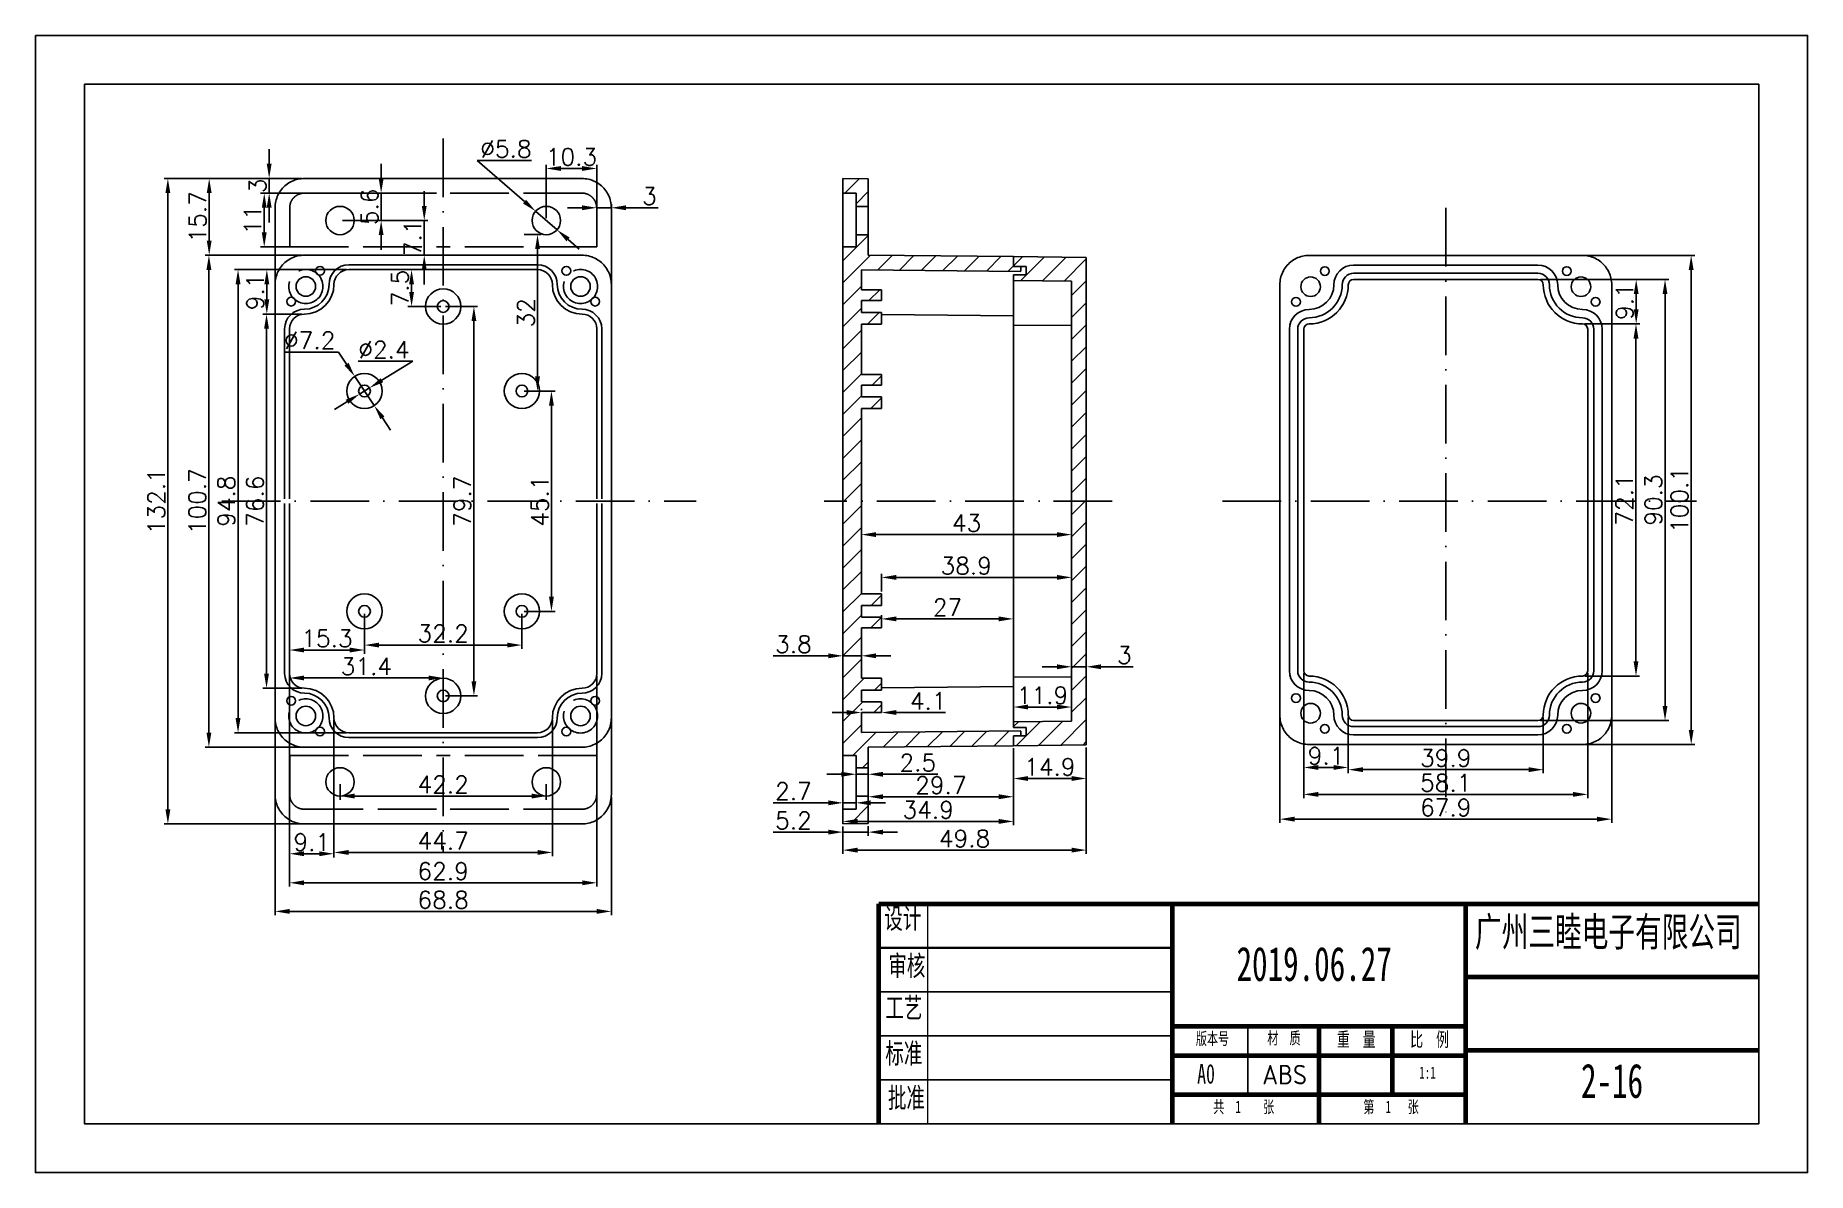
# Model space of a CAD drawing. Header units: millimetres. Extents: x -3078 to -2716, y 3168 to 3401.
import ezdxf

# ---------------------------------------------------------------- set-up
doc = ezdxf.new("R2010")
doc.units = ezdxf.units.MM
doc.linetypes.add('ACAD_ISO02W100', pattern=[15, 12, -3])
doc.linetypes.add('ACAD_ISO10W100', pattern=[18, 12, -3, 0, -3])
for name, color, linetype in [('02___PRT_ALL_AXES', 7, 'Continuous'), ('中心线', 1, 'ACAD_ISO10W100'), ('假想线', 6, 'ACAD_ISO02W100')]:
    doc.layers.add(name, color=color, linetype=linetype)
for name, color, linetype, lineweight in [('CAXA0', 7, 'Continuous', 70), ('图框_外框线', 7, 'Continuous', 0), ('标注', 3, 'Continuous', 0), ('绘图', 7, 'Continuous', 35)]:
    doc.layers.add(name, color=color, linetype=linetype, lineweight=lineweight)
doc.styles.get("Standard").update_dxf_attribs({"font": 'txt.shx'})
doc.styles.add('字母与数字', font='isocp.shx', dxfattribs={"height": 0.96, "bigfont": '@extfont2.shx'})
doc.styles.add('标准', font='', dxfattribs={"width": 0.667})
doc.styles.get('标准').set_extended_font_data('FangSong_GB2312')
doc.dimstyles.new('ISO-25', dxfattribs={"dimtxt": 2.5, "dimasz": 2, "dimexe": 1.25, "dimexo": 0.625, "dimtad": 1, "dimdsep": 46, "dimtxsty": 'Standard', "dimcen": 2.5, "dimclrt": 256, "dimadec": 0, "dimazin": 0, "dimtfac": 1, "dimtmove": 0, "dimatfit": 3, "dimfxl": 1, "dimarcsym": 0})

msp = doc.modelspace()

# ---------------------------------------------------------------- texts
at = {"color": 0, "linetype": 'Continuous', "lineweight": 25, "char_height": 7, "attachment_point": 1, "style": '标准'}
for s, insert in [('2019.06.27', (-2832.66, 3214.65)), ('2-16', (-2762.19, 3190.73))]:
    msp.add_mtext(s, dxfattribs=dict(at, insert=insert))
at = {"layer": '02___PRT_ALL_AXES', "lineweight": 25}
note = msp.add_mtext_dynamic_manual_height_columns('{\\fSimSun|b0|i0|c134|p2;\\W0.667;材  质\\P}', width=13.1598, gutter_width=4.8, heights=[3.66, 0], dxfattribs=dict(at, insert=(-2826.37, 3197.22), char_height=2.5, attachment_point=1, style='字母与数字'))
at = {"layer": '02___PRT_ALL_AXES', "lineweight": 25, "insert": (-2827.39, 3190.48), "char_height": 4, "width": 5.4633, "attachment_point": 1, "style": '字母与数字'}
msp.add_mtext('{\\Fisocp,@extfont2|c134;ABS}', dxfattribs=at)
at = {"layer": 'CAXA0', "linetype": 'Continuous', "lineweight": 25, "attachment_point": 1, "style": '标准'}
for s, insert, char_height in [('设计', (-2904.73, 3222.54), 4.167), ('审核', (-2903.9, 3212.87), 4.167), ('工艺', (-2904.51, 3204.27), 4.167), ('{\\fFangSong_GB2312|b0|i0|c134|p34;比  例}', (-2797.14, 3197.15), 2.9167), ('标准', (-2904.51, 3194.93), 4.167), ('{\\fFangSong_GB2312|b0|i0|c134|p34;重  量}', (-2812.14, 3197.15), 2.9167), ('批准', (-2903.98, 3185.83), 4.167), ('{\\fFangSong_GB2312|b0|i0|c134|p34;共  1    张}', (-2837.43, 3183.15), 2.5), ('{\\fFangSong_GB2312|b0|i0|c134|p34;第  1   张}', (-2806.73, 3183.15), 2.5)]:
    msp.add_mtext(s, dxfattribs=dict(at, insert=insert, char_height=char_height))
for s, insert, char_height, width in [('\\pi2.7761;{\\fSimSun|b0|i0|c134|p2;版本号}', (-2843.76, 3197.11), 2.5, 12.4168), ('\\pi2.3694;A0', (-2843.08, 3190.65), 4, 9.3126)]:
    msp.add_mtext(s, dxfattribs=dict(at, insert=insert, char_height=char_height, width=width))

# ---------------------------------------------------------------- blocks, each defined once
blk = doc.blocks.new('*D42')
at = {"layer": 'Defpoints', "color": 0, "lineweight": 25, "transparency": 16777216}
for p in [(-2818.9, 3271.15), (-2809.8, 3262.05), (-2809.8, 3251.35)]:
    blk.add_point(p, dxfattribs=at)
at = {"layer": '标注', "color": 0, "lineweight": -2, "transparency": 16777216}
for p, q in [((-2818.9, 3270.65), (-2818.9, 3250.6)), ((-2809.8, 3261.55), (-2809.8, 3250.6)), ((-2815.9, 3251.35), (-2812.8, 3251.35))]:
    blk.add_line(p, q, dxfattribs=at)
at = {"layer": '标注', "color": 0, "lineweight": 25, "transparency": 16777216}
for points in [[(-2815.9, 3251.85), (-2815.9, 3250.85), (-2818.9, 3251.35)], [(-2812.8, 3251.85), (-2812.8, 3250.85), (-2809.8, 3251.35)]]:
    blk.add_solid(points, dxfattribs=at)
at = {"layer": '标注', "lineweight": 25, "transparency": 16777216, "insert": (-2814.35, 3253.73), "char_height": 3.5, "attachment_point": 5}
blk.add_mtext('9.1', dxfattribs=at)
blk = doc.blocks.new('*D43')
at = {"layer": 'Defpoints', "color": 0, "lineweight": 25, "transparency": 16777216}
for p in [(-2809.8, 3262.05), (-2769.91, 3262.05), (-2769.91, 3250.9)]:
    blk.add_point(p, dxfattribs=at)
at = {"layer": '标注', "color": 0, "lineweight": -2, "transparency": 16777216}
for p, q in [((-2809.8, 3261.55), (-2809.8, 3250.15)), ((-2769.91, 3261.55), (-2769.91, 3250.15)), ((-2806.8, 3250.9), (-2772.91, 3250.9))]:
    blk.add_line(p, q, dxfattribs=at)
at = {"layer": '标注', "color": 0, "lineweight": 25, "transparency": 16777216}
for points in [[(-2806.8, 3251.4), (-2806.8, 3250.4), (-2809.8, 3250.9)], [(-2772.91, 3251.4), (-2772.91, 3250.4), (-2769.91, 3250.9)]]:
    blk.add_solid(points, dxfattribs=at)
at = {"layer": '标注', "lineweight": 25, "transparency": 16777216, "insert": (-2789.85, 3253.27), "char_height": 3.5, "attachment_point": 5}
blk.add_mtext('39.9', dxfattribs=at)
blk = doc.blocks.new('*D44')
at = {"layer": 'Defpoints', "color": 0, "lineweight": 25, "transparency": 16777216}
for p in [(-2818.9, 3271.15), (-2760.81, 3271.15), (-2760.81, 3245.84)]:
    blk.add_point(p, dxfattribs=at)
at = {"layer": '标注', "color": 0, "lineweight": -2, "transparency": 16777216}
for p, q in [((-2818.9, 3270.65), (-2818.9, 3245.09)), ((-2760.81, 3270.65), (-2760.81, 3245.09)), ((-2815.9, 3245.84), (-2763.81, 3245.84))]:
    blk.add_line(p, q, dxfattribs=at)
at = {"layer": '标注', "color": 0, "lineweight": 25, "transparency": 16777216}
for points in [[(-2815.9, 3246.34), (-2815.9, 3245.34), (-2818.9, 3245.84)], [(-2763.81, 3246.34), (-2763.81, 3245.34), (-2760.81, 3245.84)]]:
    blk.add_solid(points, dxfattribs=at)
at = {"layer": '标注', "lineweight": 25, "transparency": 16777216, "insert": (-2789.85, 3248.21), "char_height": 3.5, "attachment_point": 5}
blk.add_mtext('58.1', dxfattribs=at)
blk = doc.blocks.new('*D45')
at = {"layer": 'Defpoints', "color": 0, "lineweight": 25, "transparency": 16777216}
for p in [(-2823.8, 3262.05), (-2755.9, 3262.05), (-2755.9, 3240.77)]:
    blk.add_point(p, dxfattribs=at)
at = {"layer": '标注', "color": 0, "lineweight": -2, "transparency": 16777216}
for p, q in [((-2823.8, 3261.55), (-2823.8, 3240.02)), ((-2755.9, 3261.55), (-2755.9, 3240.02)), ((-2820.8, 3240.77), (-2758.9, 3240.77))]:
    blk.add_line(p, q, dxfattribs=at)
at = {"layer": '标注', "color": 0, "lineweight": 25, "transparency": 16777216}
for points in [[(-2820.8, 3241.27), (-2820.8, 3240.27), (-2823.8, 3240.77)], [(-2758.9, 3241.27), (-2758.9, 3240.27), (-2755.9, 3240.77)]]:
    blk.add_solid(points, dxfattribs=at)
at = {"layer": '标注', "lineweight": 25, "transparency": 16777216, "insert": (-2789.85, 3243.15), "char_height": 3.5, "attachment_point": 5}
blk.add_mtext('67.9', dxfattribs=at)
blk = doc.blocks.new('*D46')
at = {"layer": 'Defpoints', "color": 0, "lineweight": 25, "transparency": 16777216}
for p in [(-2771, 3351.24), (-2761.9, 3342.14), (-2750.9, 3342.14)]:
    blk.add_point(p, dxfattribs=at)
at = {"layer": '标注', "color": 0, "lineweight": -2, "transparency": 16777216}
for p, q in [((-2770.5, 3351.24), (-2750.15, 3351.24)), ((-2750.9, 3348.24), (-2750.9, 3345.14)), ((-2761.4, 3342.14), (-2750.15, 3342.14))]:
    blk.add_line(p, q, dxfattribs=at)
at = {"layer": '标注', "color": 0, "lineweight": 25, "transparency": 16777216}
for points in [[(-2751.4, 3348.24), (-2750.4, 3348.24), (-2750.9, 3351.24)], [(-2751.4, 3345.14), (-2750.4, 3345.14), (-2750.9, 3342.14)]]:
    blk.add_solid(points, dxfattribs=at)
at = {"layer": '标注', "lineweight": 25, "transparency": 16777216, "insert": (-2753.27, 3346.69), "char_height": 3.5, "attachment_point": 5, "rotation": 90}
blk.add_mtext('9.1', dxfattribs=at)
blk = doc.blocks.new('*D47')
at = {"layer": 'Defpoints', "color": 0, "lineweight": 25, "transparency": 16777216}
for p in [(-2761.9, 3342.14), (-2761.9, 3270.06), (-2750.94, 3270.06)]:
    blk.add_point(p, dxfattribs=at)
at = {"layer": '标注', "color": 0, "lineweight": -2, "transparency": 16777216}
for p, q in [((-2761.4, 3342.14), (-2750.19, 3342.14)), ((-2750.94, 3339.14), (-2750.94, 3273.06)), ((-2761.4, 3270.06), (-2750.19, 3270.06))]:
    blk.add_line(p, q, dxfattribs=at)
at = {"layer": '标注', "color": 0, "lineweight": 25, "transparency": 16777216}
for points in [[(-2751.44, 3339.14), (-2750.44, 3339.14), (-2750.94, 3342.14)], [(-2751.44, 3273.06), (-2750.44, 3273.06), (-2750.94, 3270.06)]]:
    blk.add_solid(points, dxfattribs=at)
at = {"layer": '标注', "lineweight": 25, "transparency": 16777216, "insert": (-2753.31, 3306.1), "char_height": 3.5, "attachment_point": 5, "rotation": 90}
blk.add_mtext('72.1', dxfattribs=at)
blk = doc.blocks.new('*D48')
at = {"layer": 'Defpoints', "color": 0, "lineweight": 25, "transparency": 16777216}
for p in [(-2771, 3351.24), (-2771, 3260.96), (-2745, 3260.96)]:
    blk.add_point(p, dxfattribs=at)
at = {"layer": '标注', "color": 0, "lineweight": -2, "transparency": 16777216}
for p, q in [((-2770.5, 3351.24), (-2744.25, 3351.24)), ((-2745, 3348.24), (-2745, 3263.96)), ((-2770.5, 3260.96), (-2744.25, 3260.96))]:
    blk.add_line(p, q, dxfattribs=at)
at = {"layer": '标注', "color": 0, "lineweight": 25, "transparency": 16777216}
for points in [[(-2745.5, 3348.24), (-2744.5, 3348.24), (-2745, 3351.24)], [(-2745.5, 3263.96), (-2744.5, 3263.96), (-2745, 3260.96)]]:
    blk.add_solid(points, dxfattribs=at)
at = {"layer": '标注', "lineweight": 25, "transparency": 16777216, "insert": (-2747.37, 3306.1), "char_height": 3.5, "attachment_point": 5, "rotation": 90}
blk.add_mtext('90.3', dxfattribs=at)
blk = doc.blocks.new('*D49')
at = {"layer": 'Defpoints', "color": 0, "lineweight": 25, "transparency": 16777216}
for p in [(-2761.9, 3356.15), (-2761.9, 3256.05), (-2739.65, 3256.05)]:
    blk.add_point(p, dxfattribs=at)
at = {"layer": '标注', "color": 0, "lineweight": -2, "transparency": 16777216}
for p, q in [((-2761.4, 3356.15), (-2738.9, 3356.15)), ((-2739.65, 3353.15), (-2739.65, 3259.05)), ((-2761.4, 3256.05), (-2738.9, 3256.05))]:
    blk.add_line(p, q, dxfattribs=at)
at = {"layer": '标注', "color": 0, "lineweight": 25, "transparency": 16777216}
for points in [[(-2740.15, 3353.15), (-2739.15, 3353.15), (-2739.65, 3356.15)], [(-2740.15, 3259.05), (-2739.15, 3259.05), (-2739.65, 3256.05)]]:
    blk.add_solid(points, dxfattribs=at)
at = {"layer": '标注', "lineweight": 25, "transparency": 16777216, "insert": (-2742.03, 3306.1), "char_height": 3.5, "attachment_point": 5, "rotation": 90}
blk.add_mtext('100.1', dxfattribs=at)
blk = doc.blocks.new('*D66')
at = {"layer": 'Defpoints', "color": 0, "lineweight": 25, "transparency": 16777216}
for p in [(-3026.4, 3270.6), (-3017.3, 3261.5), (-3017.3, 3233.69)]:
    blk.add_point(p, dxfattribs=at)
at = {"layer": '标注', "color": 0, "lineweight": -2, "transparency": 16777216}
for p, q in [((-3026.4, 3270.1), (-3026.4, 3232.94)), ((-3017.3, 3261), (-3017.3, 3232.94)), ((-3023.4, 3233.69), (-3020.3, 3233.69))]:
    blk.add_line(p, q, dxfattribs=at)
at = {"layer": '标注', "color": 0, "lineweight": 25, "transparency": 16777216}
for points in [[(-3023.4, 3234.19), (-3023.4, 3233.19), (-3026.4, 3233.69)], [(-3020.3, 3234.19), (-3020.3, 3233.19), (-3017.3, 3233.69)]]:
    blk.add_solid(points, dxfattribs=at)
at = {"layer": '标注', "lineweight": 25, "transparency": 16777216, "insert": (-3021.85, 3236.07), "char_height": 3.5, "attachment_point": 5}
blk.add_mtext('9.1', dxfattribs=at)
blk = doc.blocks.new('*D67')
at = {"layer": 'Defpoints', "color": 0, "lineweight": 25, "transparency": 16777216}
for p in [(-3017.3, 3261.45), (-2972.62, 3261.5), (-2972.62, 3233.96)]:
    blk.add_point(p, dxfattribs=at)
at = {"layer": '标注', "color": 0, "lineweight": -2, "transparency": 16777216}
for p, q in [((-3017.3, 3260.95), (-3017.3, 3233.21)), ((-2972.62, 3261), (-2972.62, 3233.21)), ((-3014.3, 3233.96), (-2975.62, 3233.96))]:
    blk.add_line(p, q, dxfattribs=at)
at = {"layer": '标注', "color": 0, "lineweight": 25, "transparency": 16777216}
for points in [[(-3014.3, 3234.46), (-3014.3, 3233.46), (-3017.3, 3233.96)], [(-2975.62, 3234.46), (-2975.62, 3233.46), (-2972.62, 3233.96)]]:
    blk.add_solid(points, dxfattribs=at)
at = {"layer": '标注', "lineweight": 25, "transparency": 16777216, "insert": (-2994.96, 3236.34), "char_height": 3.5, "attachment_point": 5}
blk.add_mtext('44.7', dxfattribs=at)
blk = doc.blocks.new('*D68')
at = {"layer": 'Defpoints', "color": 0, "lineweight": 25, "transparency": 16777216}
for p in [(-3026.4, 3270.55), (-2963.52, 3270.6), (-2963.52, 3227.74)]:
    blk.add_point(p, dxfattribs=at)
at = {"layer": '标注', "color": 0, "lineweight": -2, "transparency": 16777216}
for p, q in [((-2963.52, 3270.1), (-2963.52, 3226.99)), ((-3026.4, 3270.05), (-3026.4, 3226.99)), ((-3023.4, 3227.74), (-2966.52, 3227.74))]:
    blk.add_line(p, q, dxfattribs=at)
at = {"layer": '标注', "color": 0, "lineweight": 25, "transparency": 16777216}
for points in [[(-3023.4, 3228.24), (-3023.4, 3227.24), (-3026.4, 3227.74)], [(-2966.52, 3228.24), (-2966.52, 3227.24), (-2963.52, 3227.74)]]:
    blk.add_solid(points, dxfattribs=at)
at = {"layer": '标注', "lineweight": 25, "transparency": 16777216, "insert": (-2994.96, 3230.12), "char_height": 3.5, "attachment_point": 5}
blk.add_mtext('62.9', dxfattribs=at)
blk = doc.blocks.new('*D69')
at = {"layer": 'Defpoints', "color": 0, "lineweight": 25, "transparency": 16777216}
for p in [(-3029.36, 3245.8), (-2960.56, 3245.8), (-2960.56, 3221.89)]:
    blk.add_point(p, dxfattribs=at)
at = {"layer": '标注', "color": 0, "lineweight": -2, "transparency": 16777216}
for p, q in [((-3029.36, 3245.3), (-3029.36, 3221.14)), ((-2960.56, 3245.3), (-2960.56, 3221.14)), ((-3026.36, 3221.89), (-2963.56, 3221.89))]:
    blk.add_line(p, q, dxfattribs=at)
at = {"layer": '标注', "color": 0, "lineweight": 25, "transparency": 16777216}
for points in [[(-3026.36, 3222.39), (-3026.36, 3221.39), (-3029.36, 3221.89)], [(-2963.56, 3222.39), (-2963.56, 3221.39), (-2960.56, 3221.89)]]:
    blk.add_solid(points, dxfattribs=at)
at = {"layer": '标注', "lineweight": 25, "transparency": 16777216, "insert": (-2994.96, 3224.26), "char_height": 3.5, "attachment_point": 5}
blk.add_mtext('68.8', dxfattribs=at)
blk = doc.blocks.new('*D70')
at = {"layer": 'Defpoints', "color": 0, "lineweight": 25, "transparency": 16777216}
for p in [(-3016.06, 3248.4), (-2973.86, 3248.4), (-2973.86, 3245.5)]:
    blk.add_point(p, dxfattribs=at)
at = {"layer": '标注', "color": 0, "lineweight": -2, "transparency": 16777216}
for p, q in [((-3016.06, 3247.9), (-3016.06, 3244.75)), ((-3013.06, 3245.5), (-2976.86, 3245.5)), ((-2973.86, 3247.9), (-2973.86, 3244.75))]:
    blk.add_line(p, q, dxfattribs=at)
at = {"layer": '标注', "color": 0, "lineweight": 25, "transparency": 16777216}
for points in [[(-3013.06, 3246), (-3013.06, 3245), (-3016.06, 3245.5)], [(-2976.86, 3246), (-2976.86, 3245), (-2973.86, 3245.5)]]:
    blk.add_solid(points, dxfattribs=at)
at = {"layer": '标注', "lineweight": 25, "transparency": 16777216, "insert": (-2994.96, 3247.87), "char_height": 3.5, "attachment_point": 5}
blk.add_mtext('42.2', dxfattribs=at)
blk = doc.blocks.new('*D71')
at = {"layer": 'Defpoints', "color": 0, "lineweight": 25, "transparency": 16777216}
for p in [(-3026.4, 3269.67), (-3026.4, 3266), (-2994.96, 3266)]:
    blk.add_point(p, dxfattribs=at)
at = {"layer": '标注', "color": 0, "lineweight": -2, "transparency": 16777216}
for p, q in [((-3026.4, 3266.5), (-3026.4, 3270.42)), ((-2994.96, 3266.5), (-2994.96, 3270.42)), ((-2997.96, 3269.67), (-3023.4, 3269.67))]:
    blk.add_line(p, q, dxfattribs=at)
at = {"layer": '标注', "color": 0, "lineweight": 25, "transparency": 16777216}
for points in [[(-3023.4, 3270.17), (-3023.4, 3269.17), (-3026.4, 3269.67)], [(-2997.96, 3270.17), (-2997.96, 3269.17), (-2994.96, 3269.67)]]:
    blk.add_solid(points, dxfattribs=at)
at = {"layer": '标注', "lineweight": 25, "transparency": 16777216, "insert": (-3010.68, 3272.04), "char_height": 3.5, "attachment_point": 5}
blk.add_mtext('31.4', dxfattribs=at)
blk = doc.blocks.new('*D72')
at = {"layer": 'Defpoints', "color": 0, "lineweight": 25, "transparency": 16777216}
for p in [(-3023.36, 3371.9), (-3030.56, 3368.9), (-3023.36, 3368.9)]:
    blk.add_point(p, dxfattribs=at)
at = {"layer": '标注', "color": 0, "lineweight": -2, "transparency": 16777216}
for p, q in [((-3030.56, 3374.9), (-3030.56, 3377.9)), ((-3023.86, 3371.9), (-3031.31, 3371.9)), ((-3030.56, 3371.9), (-3030.56, 3368.9)), ((-3023.86, 3368.9), (-3031.31, 3368.9)), ((-3030.56, 3365.9), (-3030.56, 3362.9))]:
    blk.add_line(p, q, dxfattribs=at)
at = {"layer": '标注', "color": 0, "lineweight": 25, "transparency": 16777216}
for points in [[(-3031.06, 3374.9), (-3030.06, 3374.9), (-3030.56, 3371.9)], [(-3031.06, 3365.9), (-3030.06, 3365.9), (-3030.56, 3368.9)]]:
    blk.add_solid(points, dxfattribs=at)
at = {"layer": '标注', "lineweight": 25, "transparency": 16777216, "insert": (-3032.93, 3370.4), "char_height": 3.5, "attachment_point": 5, "rotation": 90}
blk.add_mtext('3', dxfattribs=at)
blk = doc.blocks.new('*D73')
at = {"layer": 'Defpoints', "color": 0, "lineweight": 25, "transparency": 16777216}
for p in [(-3023.86, 3368.9), (-3016.06, 3363.3), (-3007.65, 3363.3)]:
    blk.add_point(p, dxfattribs=at)
at = {"layer": '标注', "color": 0, "lineweight": -2, "transparency": 16777216}
for p, q in [((-3007.65, 3371.9), (-3007.65, 3374.9)), ((-3023.36, 3368.9), (-3006.9, 3368.9)), ((-3007.65, 3368.9), (-3007.65, 3363.3)), ((-3015.56, 3363.3), (-3006.9, 3363.3)), ((-3007.65, 3360.3), (-3007.65, 3357.3))]:
    blk.add_line(p, q, dxfattribs=at)
at = {"layer": '标注', "color": 0, "lineweight": 25, "transparency": 16777216}
for points in [[(-3008.15, 3371.9), (-3007.15, 3371.9), (-3007.65, 3368.9)], [(-3008.15, 3360.3), (-3007.15, 3360.3), (-3007.65, 3363.3)]]:
    blk.add_solid(points, dxfattribs=at)
at = {"layer": '标注', "lineweight": 25, "transparency": 16777216, "insert": (-3010.02, 3366.1), "char_height": 3.5, "attachment_point": 5, "rotation": 90}
blk.add_mtext('5.6', dxfattribs=at)
blk = doc.blocks.new('*D74')
at = {"layer": 'Defpoints', "color": 0, "lineweight": 25, "transparency": 16777216}
for p in [(-3023.36, 3371.9), (-3042.83, 3356.2), (-3023.36, 3356.2)]:
    blk.add_point(p, dxfattribs=at)
at = {"layer": '标注', "color": 0, "lineweight": -2, "transparency": 16777216}
for p, q in [((-3023.86, 3371.9), (-3043.58, 3371.9)), ((-3042.83, 3368.9), (-3042.83, 3359.2)), ((-3023.86, 3356.2), (-3043.58, 3356.2))]:
    blk.add_line(p, q, dxfattribs=at)
at = {"layer": '标注', "color": 0, "lineweight": 25, "transparency": 16777216}
for points in [[(-3043.33, 3368.9), (-3042.33, 3368.9), (-3042.83, 3371.9)], [(-3043.33, 3359.2), (-3042.33, 3359.2), (-3042.83, 3356.2)]]:
    blk.add_solid(points, dxfattribs=at)
at = {"layer": '标注', "lineweight": 25, "transparency": 16777216, "insert": (-3045.2, 3364.05), "char_height": 3.5, "attachment_point": 5, "rotation": 90}
blk.add_mtext('15.7', dxfattribs=at)
blk = doc.blocks.new('*D75')
at = {"layer": 'Defpoints', "color": 0, "lineweight": 25, "transparency": 16777216}
for p in [(-3023.36, 3368.9), (-3031.57, 3357.9), (-3023.36, 3357.9)]:
    blk.add_point(p, dxfattribs=at)
at = {"layer": '标注', "color": 0, "lineweight": -2, "transparency": 16777216}
for p, q in [((-3023.86, 3368.9), (-3032.32, 3368.9)), ((-3031.57, 3365.9), (-3031.57, 3360.9)), ((-3023.86, 3357.9), (-3032.32, 3357.9))]:
    blk.add_line(p, q, dxfattribs=at)
at = {"layer": '标注', "color": 0, "lineweight": 25, "transparency": 16777216}
for points in [[(-3032.07, 3365.9), (-3031.07, 3365.9), (-3031.57, 3368.9)], [(-3032.07, 3360.9), (-3031.07, 3360.9), (-3031.57, 3357.9)]]:
    blk.add_solid(points, dxfattribs=at)
at = {"layer": '标注', "lineweight": 25, "transparency": 16777216, "insert": (-3033.95, 3363.4), "char_height": 3.5, "attachment_point": 5, "rotation": 90}
blk.add_mtext('11', dxfattribs=at)
blk = doc.blocks.new('*D76')
at = {"layer": 'Defpoints', "color": 0, "lineweight": 25, "transparency": 16777216}
for p in [(-3014.26, 3353.24), (-3031.04, 3344.14), (-3023.36, 3344.14)]:
    blk.add_point(p, dxfattribs=at)
at = {"layer": '标注', "color": 0, "lineweight": -2, "transparency": 16777216}
for p, q in [((-3014.76, 3353.24), (-3031.79, 3353.24)), ((-3031.04, 3350.24), (-3031.04, 3347.14)), ((-3023.86, 3344.14), (-3031.79, 3344.14))]:
    blk.add_line(p, q, dxfattribs=at)
at = {"layer": '标注', "color": 0, "lineweight": 25, "transparency": 16777216}
for points in [[(-3031.54, 3350.24), (-3030.54, 3350.24), (-3031.04, 3353.24)], [(-3031.54, 3347.14), (-3030.54, 3347.14), (-3031.04, 3344.14)]]:
    blk.add_solid(points, dxfattribs=at)
at = {"layer": '标注', "lineweight": 25, "transparency": 16777216, "insert": (-3033.42, 3348.69), "char_height": 3.5, "attachment_point": 5, "rotation": 90}
blk.add_mtext('9.1', dxfattribs=at)
blk = doc.blocks.new('*D77')
at = {"layer": 'Defpoints', "color": 0, "lineweight": 25, "transparency": 16777216}
for p in [(-3023.36, 3344.14), (-3031.1, 3267.56), (-3023.36, 3267.56)]:
    blk.add_point(p, dxfattribs=at)
at = {"layer": '标注', "color": 0, "lineweight": -2, "transparency": 16777216}
for p, q in [((-3023.86, 3344.14), (-3031.85, 3344.14)), ((-3031.1, 3341.14), (-3031.1, 3270.56)), ((-3023.86, 3267.56), (-3031.85, 3267.56))]:
    blk.add_line(p, q, dxfattribs=at)
at = {"layer": '标注', "color": 0, "lineweight": 25, "transparency": 16777216}
for points in [[(-3031.6, 3341.14), (-3030.6, 3341.14), (-3031.1, 3344.14)], [(-3031.6, 3270.56), (-3030.6, 3270.56), (-3031.1, 3267.56)]]:
    blk.add_solid(points, dxfattribs=at)
at = {"layer": '标注', "lineweight": 25, "transparency": 16777216, "insert": (-3033.47, 3305.85), "char_height": 3.5, "attachment_point": 5, "rotation": 90}
blk.add_mtext('76.6', dxfattribs=at)
blk = doc.blocks.new('*D78')
at = {"layer": 'Defpoints', "color": 0, "lineweight": 25, "transparency": 16777216}
for p in [(-3014.26, 3353.24), (-3036.93, 3258.46), (-3014.26, 3258.46)]:
    blk.add_point(p, dxfattribs=at)
at = {"layer": '标注', "color": 0, "lineweight": -2, "transparency": 16777216}
for p, q in [((-3014.76, 3353.24), (-3037.68, 3353.24)), ((-3036.93, 3350.24), (-3036.93, 3261.46)), ((-3014.76, 3258.46), (-3037.68, 3258.46))]:
    blk.add_line(p, q, dxfattribs=at)
at = {"layer": '标注', "color": 0, "lineweight": 25, "transparency": 16777216}
for points in [[(-3037.43, 3350.24), (-3036.43, 3350.24), (-3036.93, 3353.24)], [(-3037.43, 3261.46), (-3036.43, 3261.46), (-3036.93, 3258.46)]]:
    blk.add_solid(points, dxfattribs=at)
at = {"layer": '标注', "lineweight": 25, "transparency": 16777216, "insert": (-3039.31, 3305.85), "char_height": 3.5, "attachment_point": 5, "rotation": 90}
blk.add_mtext('94.8', dxfattribs=at)
blk = doc.blocks.new('*D79')
at = {"layer": 'Defpoints', "color": 0, "lineweight": 25, "transparency": 16777216}
for p in [(-3023.36, 3356.2), (-3042.89, 3255.5), (-3023.36, 3255.5)]:
    blk.add_point(p, dxfattribs=at)
at = {"layer": '标注', "color": 0, "lineweight": -2, "transparency": 16777216}
for p, q in [((-3023.86, 3356.2), (-3043.64, 3356.2)), ((-3042.89, 3353.2), (-3042.89, 3258.5)), ((-3023.86, 3255.5), (-3043.64, 3255.5))]:
    blk.add_line(p, q, dxfattribs=at)
at = {"layer": '标注', "color": 0, "lineweight": 25, "transparency": 16777216}
for points in [[(-3043.39, 3353.2), (-3042.39, 3353.2), (-3042.89, 3356.2)], [(-3043.39, 3258.5), (-3042.39, 3258.5), (-3042.89, 3255.5)]]:
    blk.add_solid(points, dxfattribs=at)
at = {"layer": '标注', "lineweight": 25, "transparency": 16777216, "insert": (-3045.27, 3305.85), "char_height": 3.5, "attachment_point": 5, "rotation": 90}
blk.add_mtext('100.7', dxfattribs=at)
blk = doc.blocks.new('*D80')
at = {"layer": 'Defpoints', "color": 0, "lineweight": 25, "transparency": 16777216}
for p in [(-3023.86, 3371.9), (-3051.28, 3239.8), (-3023.36, 3239.8)]:
    blk.add_point(p, dxfattribs=at)
at = {"layer": '标注', "color": 0, "lineweight": -2, "transparency": 16777216}
for p, q in [((-3024.36, 3371.9), (-3052.03, 3371.9)), ((-3051.28, 3368.9), (-3051.28, 3242.8)), ((-3023.86, 3239.8), (-3052.03, 3239.8))]:
    blk.add_line(p, q, dxfattribs=at)
at = {"layer": '标注', "color": 0, "lineweight": 25, "transparency": 16777216}
for points in [[(-3051.78, 3368.9), (-3050.78, 3368.9), (-3051.28, 3371.9)], [(-3051.78, 3242.8), (-3050.78, 3242.8), (-3051.28, 3239.8)]]:
    blk.add_solid(points, dxfattribs=at)
at = {"layer": '标注', "lineweight": 25, "transparency": 16777216, "insert": (-3053.65, 3305.85), "char_height": 3.5, "attachment_point": 5, "rotation": 90}
blk.add_mtext('132.1', dxfattribs=at)
blk = doc.blocks.new('*D81')
at = {"layer": 'Defpoints', "color": 0, "lineweight": 25, "transparency": 16777216}
for p in [(-3016.06, 3363.3), (-3016.06, 3356.2), (-2998.83, 3356.2)]:
    blk.add_point(p, dxfattribs=at)
at = {"layer": '标注', "color": 0, "lineweight": -2, "transparency": 16777216}
for p, q in [((-2998.83, 3366.3), (-2998.83, 3369.3)), ((-3015.56, 3363.3), (-2998.08, 3363.3)), ((-2998.83, 3363.3), (-2998.83, 3356.2)), ((-3015.56, 3356.2), (-2998.08, 3356.2)), ((-2998.83, 3353.2), (-2998.83, 3350.2))]:
    blk.add_line(p, q, dxfattribs=at)
at = {"layer": '标注', "color": 0, "lineweight": 25, "transparency": 16777216}
for points in [[(-2999.33, 3366.3), (-2998.33, 3366.3), (-2998.83, 3363.3)], [(-2999.33, 3353.2), (-2998.33, 3353.2), (-2998.83, 3356.2)]]:
    blk.add_solid(points, dxfattribs=at)
at = {"layer": '标注', "lineweight": 25, "transparency": 16777216, "insert": (-3001.2, 3359.75), "char_height": 3.5, "attachment_point": 5, "rotation": 90}
blk.add_mtext('7.1', dxfattribs=at)
blk = doc.blocks.new('*D82')
at = {"layer": 'Defpoints', "color": 0, "lineweight": 25, "transparency": 16777216}
for p in [(-3001.43, 3353.24), (-2994.96, 3353.24), (-2994.96, 3345.7)]:
    blk.add_point(p, dxfattribs=at)
at = {"layer": '标注', "color": 0, "lineweight": -2, "transparency": 16777216}
for p, q in [((-2995.46, 3353.24), (-3002.18, 3353.24)), ((-3001.43, 3348.7), (-3001.43, 3350.24)), ((-2995.46, 3345.7), (-3002.18, 3345.7))]:
    blk.add_line(p, q, dxfattribs=at)
at = {"layer": '标注', "color": 0, "lineweight": 25, "transparency": 16777216}
for points in [[(-3001.93, 3350.24), (-3000.93, 3350.24), (-3001.43, 3353.24)], [(-3001.93, 3348.7), (-3000.93, 3348.7), (-3001.43, 3345.7)]]:
    blk.add_solid(points, dxfattribs=at)
at = {"layer": '标注', "lineweight": 25, "transparency": 16777216, "insert": (-3003.81, 3349.47), "char_height": 3.5, "attachment_point": 5, "rotation": 90}
blk.add_mtext('7.5', dxfattribs=at)
blk = doc.blocks.new('*D83')
at = {"layer": 'Defpoints', "color": 0, "lineweight": 25, "transparency": 16777216}
for p in [(-2994.96, 3345.7), (-2994.96, 3266), (-2988.67, 3266)]:
    blk.add_point(p, dxfattribs=at)
at = {"layer": '标注', "color": 0, "lineweight": -2, "transparency": 16777216}
for p, q in [((-2994.46, 3345.7), (-2987.92, 3345.7)), ((-2988.67, 3342.7), (-2988.67, 3269)), ((-2994.46, 3266), (-2987.92, 3266))]:
    blk.add_line(p, q, dxfattribs=at)
at = {"layer": '标注', "color": 0, "lineweight": 25, "transparency": 16777216}
for points in [[(-2989.17, 3342.7), (-2988.17, 3342.7), (-2988.67, 3345.7)], [(-2989.17, 3269), (-2988.17, 3269), (-2988.67, 3266)]]:
    blk.add_solid(points, dxfattribs=at)
at = {"layer": '标注', "lineweight": 25, "transparency": 16777216, "insert": (-2991.05, 3305.85), "char_height": 3.5, "attachment_point": 5, "rotation": 90}
blk.add_mtext('79.7', dxfattribs=at)
blk = doc.blocks.new('*D84')
at = {"layer": 'Defpoints', "color": 0, "lineweight": 25, "transparency": 16777216}
for p in [(-3026.4, 3283.3), (-3011.06, 3283.3), (-3011.06, 3275.39)]:
    blk.add_point(p, dxfattribs=at)
at = {"layer": '标注', "color": 0, "lineweight": -2, "transparency": 16777216}
for p, q in [((-3026.4, 3282.8), (-3026.4, 3274.64)), ((-3011.06, 3282.8), (-3011.06, 3274.64)), ((-3023.4, 3275.39), (-3014.06, 3275.39))]:
    blk.add_line(p, q, dxfattribs=at)
at = {"layer": '标注', "color": 0, "lineweight": 25, "transparency": 16777216}
for points in [[(-3023.4, 3275.89), (-3023.4, 3274.89), (-3026.4, 3275.39)], [(-3014.06, 3275.89), (-3014.06, 3274.89), (-3011.06, 3275.39)]]:
    blk.add_solid(points, dxfattribs=at)
at = {"layer": '标注', "lineweight": 25, "transparency": 16777216, "insert": (-3018.73, 3277.76), "char_height": 3.5, "attachment_point": 5}
blk.add_mtext('15.3', dxfattribs=at)
blk = doc.blocks.new('*D85')
at = {"layer": 'Defpoints', "color": 0, "lineweight": 25, "transparency": 16777216}
for p in [(-3011.06, 3283.3), (-2978.86, 3283.3), (-2978.86, 3276.4)]:
    blk.add_point(p, dxfattribs=at)
at = {"layer": '标注', "color": 0, "lineweight": -2, "transparency": 16777216}
for p, q in [((-3011.06, 3282.8), (-3011.06, 3275.65)), ((-2978.86, 3282.8), (-2978.86, 3275.65)), ((-3008.06, 3276.4), (-2981.86, 3276.4))]:
    blk.add_line(p, q, dxfattribs=at)
at = {"layer": '标注', "color": 0, "lineweight": 25, "transparency": 16777216}
for points in [[(-3008.06, 3276.9), (-3008.06, 3275.9), (-3011.06, 3276.4)], [(-2981.86, 3276.9), (-2981.86, 3275.9), (-2978.86, 3276.4)]]:
    blk.add_solid(points, dxfattribs=at)
at = {"layer": '标注', "lineweight": 25, "transparency": 16777216, "insert": (-2994.96, 3278.77), "char_height": 3.5, "attachment_point": 5}
blk.add_mtext('32.2', dxfattribs=at)
blk = doc.blocks.new('*D86')
at = {"layer": 'Defpoints', "color": 0, "lineweight": 25, "transparency": 16777216}
for p in [(-2978.86, 3360.44), (-2975.66, 3360.44), (-2978.86, 3328.4)]:
    blk.add_point(p, dxfattribs=at)
at = {"layer": '标注', "color": 0, "lineweight": -2, "transparency": 16777216}
for p, q in [((-2978.36, 3360.44), (-2974.91, 3360.44)), ((-2975.66, 3331.4), (-2975.66, 3357.44)), ((-2978.36, 3328.4), (-2974.91, 3328.4))]:
    blk.add_line(p, q, dxfattribs=at)
at = {"layer": '标注', "color": 0, "lineweight": 25, "transparency": 16777216}
for points in [[(-2976.16, 3357.44), (-2975.16, 3357.44), (-2975.66, 3360.44)], [(-2976.16, 3331.4), (-2975.16, 3331.4), (-2975.66, 3328.4)]]:
    blk.add_solid(points, dxfattribs=at)
at = {"layer": '标注', "lineweight": 25, "transparency": 16777216, "insert": (-2978.04, 3344.42), "char_height": 3.5, "attachment_point": 5, "rotation": 90}
blk.add_mtext('32', dxfattribs=at)
blk = doc.blocks.new('*D87')
at = {"layer": 'Defpoints', "color": 0, "lineweight": 25, "transparency": 16777216}
for p in [(-2978.86, 3328.4), (-2978.86, 3283.3), (-2972.81, 3283.3)]:
    blk.add_point(p, dxfattribs=at)
at = {"layer": '标注', "color": 0, "lineweight": -2, "transparency": 16777216}
for p, q in [((-2978.36, 3328.4), (-2972.06, 3328.4)), ((-2972.81, 3325.4), (-2972.81, 3286.3)), ((-2978.36, 3283.3), (-2972.06, 3283.3))]:
    blk.add_line(p, q, dxfattribs=at)
at = {"layer": '标注', "color": 0, "lineweight": 25, "transparency": 16777216}
for points in [[(-2973.31, 3325.4), (-2972.31, 3325.4), (-2972.81, 3328.4)], [(-2973.31, 3286.3), (-2972.31, 3286.3), (-2972.81, 3283.3)]]:
    blk.add_solid(points, dxfattribs=at)
at = {"layer": '标注', "lineweight": 25, "transparency": 16777216, "insert": (-2975.19, 3305.85), "char_height": 3.5, "attachment_point": 5, "rotation": 90}
blk.add_mtext('45.1', dxfattribs=at)
blk = doc.blocks.new('*D88')
at = {"layer": 'Defpoints', "color": 0, "lineweight": 25, "transparency": 16777216}
for p in [(-2963.56, 3373.95), (-2973.86, 3363.3), (-2963.56, 3361.9)]:
    blk.add_point(p, dxfattribs=at)
at = {"layer": '标注', "color": 0, "lineweight": -2, "transparency": 16777216}
for p, q in [((-2973.86, 3363.8), (-2973.86, 3374.7)), ((-2970.86, 3373.95), (-2966.56, 3373.95)), ((-2963.56, 3362.4), (-2963.56, 3374.7))]:
    blk.add_line(p, q, dxfattribs=at)
at = {"layer": '标注', "color": 0, "lineweight": 25, "transparency": 16777216}
for points in [[(-2970.86, 3374.45), (-2970.86, 3373.45), (-2973.86, 3373.95)], [(-2966.56, 3374.45), (-2966.56, 3373.45), (-2963.56, 3373.95)]]:
    blk.add_solid(points, dxfattribs=at)
at = {"layer": '标注', "lineweight": 25, "transparency": 16777216, "insert": (-2968.71, 3376.32), "char_height": 3.5, "attachment_point": 5}
blk.add_mtext('10.3', dxfattribs=at)
blk = doc.blocks.new('*D89')
at = {"layer": 'Defpoints', "color": 0, "lineweight": 25, "transparency": 16777216}
for p in [(-2960.56, 3365.9), (-2963.56, 3362.4), (-2960.56, 3362.4)]:
    blk.add_point(p, dxfattribs=at)
at = {"layer": '标注', "color": 0, "lineweight": -2, "transparency": 16777216}
for p, q in [((-2966.56, 3365.9), (-2969.56, 3365.9)), ((-2963.56, 3362.9), (-2963.56, 3366.65)), ((-2963.56, 3365.9), (-2960.56, 3365.9)), ((-2960.56, 3362.9), (-2960.56, 3366.65)), ((-2957.56, 3365.9), (-2950.98, 3365.9))]:
    blk.add_line(p, q, dxfattribs=at)
at = {"layer": '标注', "color": 0, "lineweight": 25, "transparency": 16777216}
for points in [[(-2966.56, 3366.4), (-2966.56, 3365.4), (-2963.56, 3365.9)], [(-2957.56, 3366.4), (-2957.56, 3365.4), (-2960.56, 3365.9)]]:
    blk.add_solid(points, dxfattribs=at)
at = {"layer": '标注', "lineweight": 25, "transparency": 16777216, "insert": (-2952.77, 3368.28), "char_height": 3.5, "attachment_point": 5}
blk.add_mtext('3', dxfattribs=at)
blk = doc.blocks.new('*D90')
at = {"layer": 'Defpoints', "color": 0, "lineweight": 25, "transparency": 16777216}
for p in [(-3013.06, 3331.39), (-3009.06, 3325.41)]:
    blk.add_point(p, dxfattribs=at)
at = {"layer": '标注', "color": 0, "lineweight": -2, "transparency": 16777216}
for p, q in [((-3027.52, 3336.38), (-3016.4, 3336.38)), ((-3016.4, 3336.38), (-3014.73, 3333.89)), ((-3009.06, 3325.41), (-3013.06, 3331.39)), ((-3007.39, 3322.91), (-3005.73, 3320.42))]:
    blk.add_line(p, q, dxfattribs=at)
at = {"layer": '标注', "color": 0, "lineweight": 25, "transparency": 16777216}
for points in [[(-3014.31, 3334.16), (-3015.15, 3333.61), (-3013.06, 3331.39)], [(-3006.98, 3323.19), (-3007.81, 3322.64), (-3009.06, 3325.41)]]:
    blk.add_solid(points, dxfattribs=at)
at = {"layer": '标注', "lineweight": 25, "transparency": 16777216, "insert": (-3022.27, 3338.76), "char_height": 3.5, "attachment_point": 5}
blk.add_mtext('∅7.2', dxfattribs=at)
blk = doc.blocks.new('*D91')
at = {"layer": 'Defpoints', "color": 0, "lineweight": 25, "transparency": 16777216}
for p in [(-3010.04, 3329.03), (-3012.08, 3327.77)]:
    blk.add_point(p, dxfattribs=at)
at = {"layer": '标注', "color": 0, "lineweight": -2, "transparency": 16777216}
for p, q in [((-3012.32, 3334.49), (-3001.2, 3334.49)), ((-3001.2, 3334.49), (-3007.49, 3330.61)), ((-3012.08, 3327.77), (-3010.04, 3329.03)), ((-3014.64, 3326.19), (-3017.19, 3324.62))]:
    blk.add_line(p, q, dxfattribs=at)
at = {"layer": '标注', "color": 0, "lineweight": 25, "transparency": 16777216}
for points in [[(-3007.75, 3331.03), (-3007.23, 3330.18), (-3010.04, 3329.03)], [(-3014.9, 3326.62), (-3014.37, 3325.77), (-3012.08, 3327.77)]]:
    blk.add_solid(points, dxfattribs=at)
at = {"layer": '标注', "lineweight": 25, "transparency": 16777216, "insert": (-3007.07, 3336.86), "char_height": 3.5, "attachment_point": 5}
blk.add_mtext('∅2.4', dxfattribs=at)
blk = doc.blocks.new('*D93')
at = {"layer": 'Defpoints', "color": 0, "lineweight": 25, "transparency": 16777216}
for p in [(-2976.05, 3365.2), (-2971.67, 3361.4)]:
    blk.add_point(p, dxfattribs=at)
at = {"layer": '标注', "color": 0, "lineweight": -2, "transparency": 16777216}
for p, q in [((-2976.87, 3375.58), (-2988, 3375.58)), ((-2988, 3375.58), (-2978.32, 3367.17)), ((-2971.67, 3361.4), (-2976.05, 3365.2)), ((-2969.41, 3359.43), (-2967.14, 3357.46))]:
    blk.add_line(p, q, dxfattribs=at)
at = {"layer": '标注', "color": 0, "lineweight": 25, "transparency": 16777216}
for points in [[(-2977.99, 3367.55), (-2978.64, 3366.79), (-2976.05, 3365.2)], [(-2969.08, 3359.81), (-2969.74, 3359.05), (-2971.67, 3361.4)]]:
    blk.add_solid(points, dxfattribs=at)
at = {"layer": '标注', "lineweight": 25, "transparency": 16777216, "insert": (-2982.12, 3377.95), "char_height": 3.5, "attachment_point": 5}
blk.add_mtext('∅5.8', dxfattribs=at)
blk = doc.blocks.new('*D104')
at = {"layer": 'Defpoints', "color": 0, "lineweight": 25, "transparency": 16777216}
for p in [(-2913.19, 3244.11), (-2913.19, 3242.8), (-2910.49, 3242.8)]:
    blk.add_point(p, dxfattribs=at)
at = {"layer": '标注', "color": 0, "lineweight": -2, "transparency": 16777216}
for p, q in [((-2913.19, 3243.3), (-2913.19, 3244.86)), ((-2910.49, 3243.3), (-2910.49, 3244.86)), ((-2916.19, 3244.11), (-2927.44, 3244.11)), ((-2910.49, 3244.11), (-2913.19, 3244.11)), ((-2907.49, 3244.11), (-2904.49, 3244.11))]:
    blk.add_line(p, q, dxfattribs=at)
at = {"layer": '标注', "color": 0, "lineweight": 25, "transparency": 16777216}
for points in [[(-2916.19, 3244.61), (-2916.19, 3243.61), (-2913.19, 3244.11)], [(-2907.49, 3244.61), (-2907.49, 3243.61), (-2910.49, 3244.11)]]:
    blk.add_solid(points, dxfattribs=at)
at = {"layer": '标注', "lineweight": 25, "transparency": 16777216, "insert": (-2923.31, 3246.49), "char_height": 3.5, "attachment_point": 5}
blk.add_mtext('2.7', dxfattribs=at)
blk = doc.blocks.new('*D105')
at = {"layer": 'Defpoints', "color": 0, "lineweight": 25, "transparency": 16777216}
for p in [(-2910.49, 3251.3), (-2907.99, 3251.3), (-2907.99, 3249.96)]:
    blk.add_point(p, dxfattribs=at)
at = {"layer": '标注', "color": 0, "lineweight": -2, "transparency": 16777216}
for p, q in [((-2913.49, 3249.96), (-2916.49, 3249.96)), ((-2910.49, 3250.8), (-2910.49, 3249.21)), ((-2910.49, 3249.96), (-2907.99, 3249.96)), ((-2907.99, 3250.8), (-2907.99, 3249.21)), ((-2904.99, 3249.96), (-2893.74, 3249.96))]:
    blk.add_line(p, q, dxfattribs=at)
at = {"layer": '标注', "color": 0, "lineweight": 25, "transparency": 16777216}
for points in [[(-2913.49, 3250.46), (-2913.49, 3249.46), (-2910.49, 3249.96)], [(-2904.99, 3250.46), (-2904.99, 3249.46), (-2907.99, 3249.96)]]:
    blk.add_solid(points, dxfattribs=at)
at = {"layer": '标注', "lineweight": 25, "transparency": 16777216, "insert": (-2897.86, 3252.34), "char_height": 3.5, "attachment_point": 5}
blk.add_mtext('2.5', dxfattribs=at)
blk = doc.blocks.new('*D106')
at = {"layer": 'Defpoints', "color": 0, "lineweight": 25, "transparency": 16777216}
for p in [(-2878.29, 3255.8), (-2907.99, 3255.5), (-2878.29, 3245.36)]:
    blk.add_point(p, dxfattribs=at)
at = {"layer": '标注', "color": 0, "lineweight": -2, "transparency": 16777216}
for p, q in [((-2907.99, 3255), (-2907.99, 3244.61)), ((-2878.29, 3255.3), (-2878.29, 3244.61)), ((-2904.99, 3245.36), (-2881.29, 3245.36))]:
    blk.add_line(p, q, dxfattribs=at)
at = {"layer": '标注', "color": 0, "lineweight": 25, "transparency": 16777216}
for points in [[(-2904.99, 3245.86), (-2904.99, 3244.86), (-2907.99, 3245.36)], [(-2881.29, 3245.86), (-2881.29, 3244.86), (-2878.29, 3245.36)]]:
    blk.add_solid(points, dxfattribs=at)
at = {"layer": '标注', "lineweight": 25, "transparency": 16777216, "insert": (-2893.14, 3247.73), "char_height": 3.5, "attachment_point": 5}
blk.add_mtext('29.7', dxfattribs=at)
blk = doc.blocks.new('*D107')
at = {"layer": 'Defpoints', "color": 0, "lineweight": 25, "transparency": 16777216}
for p in [(-2878.29, 3255.8), (-2863.39, 3255.95), (-2863.39, 3249.09)]:
    blk.add_point(p, dxfattribs=at)
at = {"layer": '标注', "color": 0, "lineweight": -2, "transparency": 16777216}
for p, q in [((-2878.29, 3255.3), (-2878.29, 3248.34)), ((-2863.39, 3255.45), (-2863.39, 3248.34)), ((-2875.29, 3249.09), (-2866.39, 3249.09))]:
    blk.add_line(p, q, dxfattribs=at)
at = {"layer": '标注', "color": 0, "lineweight": 25, "transparency": 16777216}
for points in [[(-2875.29, 3249.59), (-2875.29, 3248.59), (-2878.29, 3249.09)], [(-2866.39, 3249.59), (-2866.39, 3248.59), (-2863.39, 3249.09)]]:
    blk.add_solid(points, dxfattribs=at)
at = {"layer": '标注', "lineweight": 25, "transparency": 16777216, "insert": (-2870.84, 3251.46), "char_height": 3.5, "attachment_point": 5}
blk.add_mtext('14.9', dxfattribs=at)
blk = doc.blocks.new('*D108')
at = {"layer": 'Defpoints', "color": 0, "lineweight": 25, "transparency": 16777216}
for p in [(-2913.19, 3239.8), (-2907.99, 3239.85), (-2907.99, 3238.12)]:
    blk.add_point(p, dxfattribs=at)
at = {"layer": '标注', "color": 0, "lineweight": -2, "transparency": 16777216}
for p, q in [((-2916.19, 3238.12), (-2927.44, 3238.12)), ((-2913.19, 3239.3), (-2913.19, 3237.37)), ((-2907.99, 3238.12), (-2913.19, 3238.12)), ((-2907.99, 3239.35), (-2907.99, 3237.37)), ((-2904.99, 3238.12), (-2901.99, 3238.12))]:
    blk.add_line(p, q, dxfattribs=at)
at = {"layer": '标注', "color": 0, "lineweight": 25, "transparency": 16777216}
for points in [[(-2916.19, 3238.62), (-2916.19, 3237.62), (-2913.19, 3238.12)], [(-2904.99, 3238.62), (-2904.99, 3237.62), (-2907.99, 3238.12)]]:
    blk.add_solid(points, dxfattribs=at)
at = {"layer": '标注', "lineweight": 25, "transparency": 16777216, "insert": (-2923.31, 3240.49), "char_height": 3.5, "attachment_point": 5}
blk.add_mtext('5.2', dxfattribs=at)
blk = doc.blocks.new('*D109')
at = {"layer": 'Defpoints', "color": 0, "lineweight": 25, "transparency": 16777216}
for p in [(-2863.39, 3255.95), (-2913.19, 3239.8), (-2863.39, 3234.43)]:
    blk.add_point(p, dxfattribs=at)
at = {"layer": '标注', "color": 0, "lineweight": -2, "transparency": 16777216}
for p, q in [((-2863.39, 3255.45), (-2863.39, 3233.68)), ((-2913.19, 3239.3), (-2913.19, 3233.68)), ((-2910.19, 3234.43), (-2866.39, 3234.43))]:
    blk.add_line(p, q, dxfattribs=at)
at = {"layer": '标注', "color": 0, "lineweight": 25, "transparency": 16777216}
for points in [[(-2910.19, 3234.93), (-2910.19, 3233.93), (-2913.19, 3234.43)], [(-2866.39, 3234.93), (-2866.39, 3233.93), (-2863.39, 3234.43)]]:
    blk.add_solid(points, dxfattribs=at)
at = {"layer": '标注', "lineweight": 25, "transparency": 16777216, "insert": (-2888.29, 3236.8), "char_height": 3.5, "attachment_point": 5}
blk.add_mtext('49.8', dxfattribs=at)
blk = doc.blocks.new('*D110')
at = {"layer": 'Defpoints', "color": 0, "lineweight": 25, "transparency": 16777216}
for p in [(-2878.29, 3255.8), (-2913.19, 3239.8), (-2878.29, 3240.31)]:
    blk.add_point(p, dxfattribs=at)
at = {"layer": '标注', "color": 0, "lineweight": -2, "transparency": 16777216}
for p, q in [((-2878.29, 3255.3), (-2878.29, 3239.56)), ((-2913.19, 3240.3), (-2913.19, 3241.06)), ((-2910.19, 3240.31), (-2881.29, 3240.31))]:
    blk.add_line(p, q, dxfattribs=at)
at = {"layer": '标注', "color": 0, "lineweight": 25, "transparency": 16777216}
for points in [[(-2910.19, 3240.81), (-2910.19, 3239.81), (-2913.19, 3240.31)], [(-2881.29, 3240.81), (-2881.29, 3239.81), (-2878.29, 3240.31)]]:
    blk.add_solid(points, dxfattribs=at)
at = {"layer": '标注', "lineweight": 25, "transparency": 16777216, "insert": (-2895.74, 3242.68), "char_height": 3.5, "attachment_point": 5}
blk.add_mtext('34.9', dxfattribs=at)
blk = doc.blocks.new('*D111')
at = {"layer": 'Defpoints', "color": 0, "lineweight": 25, "transparency": 16777216}
for p in [(-2909.39, 3262.6), (-2905.29, 3262.6), (-2905.29, 3262.6)]:
    blk.add_point(p, dxfattribs=at)
at = {"layer": '标注', "color": 0, "lineweight": -2, "transparency": 16777216}
for p, q in [((-2909.39, 3263.1), (-2909.39, 3263.35)), ((-2905.29, 3263.1), (-2905.29, 3263.35)), ((-2912.39, 3262.6), (-2915.39, 3262.6)), ((-2909.39, 3262.6), (-2905.29, 3262.6)), ((-2902.29, 3262.6), (-2892.2, 3262.6))]:
    blk.add_line(p, q, dxfattribs=at)
at = {"layer": '标注', "color": 0, "lineweight": 25, "transparency": 16777216}
for points in [[(-2912.39, 3263.1), (-2912.39, 3262.1), (-2909.39, 3262.6)], [(-2902.29, 3263.1), (-2902.29, 3262.1), (-2905.29, 3262.6)]]:
    blk.add_solid(points, dxfattribs=at)
at = {"layer": '标注', "lineweight": 25, "transparency": 16777216, "insert": (-2895.75, 3264.97), "char_height": 3.5, "attachment_point": 5}
blk.add_mtext('4.1', dxfattribs=at)
blk = doc.blocks.new('*D112')
at = {"layer": 'Defpoints', "color": 0, "lineweight": 25, "transparency": 16777216}
for p in [(-2913.19, 3274.2), (-2913.19, 3269.6), (-2909.39, 3269.6)]:
    blk.add_point(p, dxfattribs=at)
at = {"layer": '标注', "color": 0, "lineweight": -2, "transparency": 16777216}
for p, q in [((-2916.19, 3274.2), (-2927.44, 3274.2)), ((-2913.19, 3270.1), (-2913.19, 3274.95)), ((-2909.39, 3274.2), (-2913.19, 3274.2)), ((-2909.39, 3270.1), (-2909.39, 3274.95)), ((-2906.39, 3274.2), (-2903.39, 3274.2))]:
    blk.add_line(p, q, dxfattribs=at)
at = {"layer": '标注', "color": 0, "lineweight": 25, "transparency": 16777216}
for points in [[(-2916.19, 3274.7), (-2916.19, 3273.7), (-2913.19, 3274.2)], [(-2906.39, 3274.7), (-2906.39, 3273.7), (-2909.39, 3274.2)]]:
    blk.add_solid(points, dxfattribs=at)
at = {"layer": '标注', "lineweight": 25, "transparency": 16777216, "insert": (-2923.31, 3276.57), "char_height": 3.5, "attachment_point": 5}
blk.add_mtext('3.8', dxfattribs=at)
blk = doc.blocks.new('*D113')
at = {"layer": 'Defpoints', "color": 0, "lineweight": 25, "transparency": 16777216}
for p in [(-2878.29, 3281.76), (-2905.29, 3279.9), (-2878.29, 3279.9)]:
    blk.add_point(p, dxfattribs=at)
at = {"layer": '标注', "color": 0, "lineweight": -2, "transparency": 16777216}
for p, q in [((-2905.29, 3280.4), (-2905.29, 3282.51)), ((-2902.29, 3281.76), (-2881.29, 3281.76)), ((-2878.29, 3280.4), (-2878.29, 3282.51))]:
    blk.add_line(p, q, dxfattribs=at)
at = {"layer": '标注', "color": 0, "lineweight": 25, "transparency": 16777216}
for points in [[(-2902.29, 3282.26), (-2902.29, 3281.26), (-2905.29, 3281.76)], [(-2881.29, 3282.26), (-2881.29, 3281.26), (-2878.29, 3281.76)]]:
    blk.add_solid(points, dxfattribs=at)
at = {"layer": '标注', "lineweight": 25, "transparency": 16777216, "insert": (-2891.79, 3284.13), "char_height": 3.5, "attachment_point": 5}
blk.add_mtext('27', dxfattribs=at)
blk = doc.blocks.new('*D114')
at = {"layer": 'Defpoints', "color": 0, "lineweight": 25, "transparency": 16777216}
for p in [(-2866.39, 3263.72), (-2878.29, 3260.7), (-2866.39, 3260.82)]:
    blk.add_point(p, dxfattribs=at)
at = {"layer": '标注', "color": 0, "lineweight": -2, "transparency": 16777216}
for p, q in [((-2878.29, 3261.2), (-2878.29, 3264.47)), ((-2875.29, 3263.72), (-2869.39, 3263.72)), ((-2866.39, 3261.32), (-2866.39, 3264.47))]:
    blk.add_line(p, q, dxfattribs=at)
at = {"layer": '标注', "color": 0, "lineweight": 25, "transparency": 16777216}
for points in [[(-2875.29, 3264.22), (-2875.29, 3263.22), (-2878.29, 3263.72)], [(-2869.39, 3264.22), (-2869.39, 3263.22), (-2866.39, 3263.72)]]:
    blk.add_solid(points, dxfattribs=at)
at = {"layer": '标注', "lineweight": 25, "transparency": 16777216, "insert": (-2872.34, 3266.1), "char_height": 3.5, "attachment_point": 5}
blk.add_mtext('11.9', dxfattribs=at)
blk = doc.blocks.new('*D115')
at = {"layer": 'Defpoints', "color": 0, "lineweight": 25, "transparency": 16777216}
for p in [(-2863.39, 3271.96), (-2866.39, 3269.92), (-2863.39, 3269.95)]:
    blk.add_point(p, dxfattribs=at)
at = {"layer": '标注', "color": 0, "lineweight": -2, "transparency": 16777216}
for p, q in [((-2869.39, 3271.96), (-2872.39, 3271.96)), ((-2866.39, 3270.42), (-2866.39, 3272.71)), ((-2866.39, 3271.96), (-2863.39, 3271.96)), ((-2863.39, 3270.45), (-2863.39, 3272.71)), ((-2860.39, 3271.96), (-2853.8, 3271.96))]:
    blk.add_line(p, q, dxfattribs=at)
at = {"layer": '标注', "color": 0, "lineweight": 25, "transparency": 16777216}
for points in [[(-2869.39, 3272.46), (-2869.39, 3271.46), (-2866.39, 3271.96)], [(-2860.39, 3272.46), (-2860.39, 3271.46), (-2863.39, 3271.96)]]:
    blk.add_solid(points, dxfattribs=at)
at = {"layer": '标注', "lineweight": 25, "transparency": 16777216, "insert": (-2855.6, 3274.33), "char_height": 3.5, "attachment_point": 5}
blk.add_mtext('3', dxfattribs=at)
blk = doc.blocks.new('*D116')
at = {"layer": 'Defpoints', "color": 0, "lineweight": 25, "transparency": 16777216}
for p in [(-2866.39, 3290.25), (-2905.29, 3286.9), (-2866.39, 3286.9)]:
    blk.add_point(p, dxfattribs=at)
at = {"layer": '标注', "color": 0, "lineweight": -2, "transparency": 16777216}
for p, q in [((-2905.29, 3287.4), (-2905.29, 3291)), ((-2902.29, 3290.25), (-2869.39, 3290.25)), ((-2866.39, 3287.4), (-2866.39, 3291))]:
    blk.add_line(p, q, dxfattribs=at)
at = {"layer": '标注', "color": 0, "lineweight": 25, "transparency": 16777216}
for points in [[(-2902.29, 3290.75), (-2902.29, 3289.75), (-2905.29, 3290.25)], [(-2869.39, 3290.75), (-2869.39, 3289.75), (-2866.39, 3290.25)]]:
    blk.add_solid(points, dxfattribs=at)
at = {"layer": '标注', "lineweight": 25, "transparency": 16777216, "insert": (-2887.96, 3292.63), "char_height": 3.5, "attachment_point": 5}
blk.add_mtext('38.9', dxfattribs=at)
blk = doc.blocks.new('*D117')
at = {"layer": 'Defpoints', "color": 0, "lineweight": 25, "transparency": 16777216}
for p in [(-2909.39, 3305.85), (-2866.39, 3305.85), (-2866.39, 3299.01)]:
    blk.add_point(p, dxfattribs=at)
at = {"layer": '标注', "color": 0, "lineweight": -2, "transparency": 16777216}
for p, q in [((-2909.39, 3305.35), (-2909.39, 3298.26)), ((-2866.39, 3305.35), (-2866.39, 3298.26)), ((-2906.39, 3299.01), (-2869.39, 3299.01))]:
    blk.add_line(p, q, dxfattribs=at)
at = {"layer": '标注', "color": 0, "lineweight": 25, "transparency": 16777216}
for points in [[(-2906.39, 3299.51), (-2906.39, 3298.51), (-2909.39, 3299.01)], [(-2869.39, 3299.51), (-2869.39, 3298.51), (-2866.39, 3299.01)]]:
    blk.add_solid(points, dxfattribs=at)
at = {"layer": '标注', "lineweight": 25, "transparency": 16777216, "insert": (-2887.89, 3301.38), "char_height": 3.5, "attachment_point": 5}
blk.add_mtext('43', dxfattribs=at)
blk = doc.blocks.new('CAXBLOCK32')
at = {"color": 0, "linetype": 'Continuous', "lineweight": 25, "insert": (141.96, -96.2), "char_height": 6, "attachment_point": 1, "style": '标准'}
blk.add_mtext('{\\fMicrosoft YaHei|b0|i0|c134|p34;广州三睦电子有限公司}', dxfattribs=at)
blk = doc.blocks.new('CAXBLOCK36')
at = {"color": 0, "linetype": 'Continuous', "lineweight": 25, "insert": (130.54, -126.79), "char_height": 2.5, "attachment_point": 1, "style": '标准'}
blk.add_mtext('\\fFangSong_GB2312|b0|i0|p34;1:1', dxfattribs=at)

# ---------------------------------------------------------------- dimensions: what is measured, and where the dimension line sits
at = {"layer": '标注', "lineweight": 25}
for p1, p2, picture, middle in [((-2971.67, 3361.4), (-2976.05, 3365.2), '*D93', (-2982.12, 3375.58)), ((-3012.08, 3327.77), (-3010.04, 3329.03), '*D91', (-3007.07, 3334.49))]:
    dim = msp.add_diameter_dim_2p(p1=p1, p2=p2, dimstyle='ISO-25', override={"dimtxt": 3.5, "dimasz": 3, "dimexe": 0.75, "dimexo": 0.5, "dimgap": 0.6245, "dimtoh": 1, "dimdec": 1, "dimcen": 6, "dimtdec": 1}, dxfattribs=at)
    dim.commit()
    dim.dimension.update_dxf_attribs({"geometry": picture, "text_midpoint": middle, "dimtype": 163})
for base, p1, p2, picture, middle in [((-3030.56, 3368.9), (-3023.36, 3371.9), (-3023.36, 3368.9), '*D72', (-3030.56, 3370.4)), ((-3051.28, 3239.8), (-3023.86, 3371.9), (-3023.36, 3239.8), '*D80', (-3051.28, 3305.85)), ((-3007.65, 3363.3), (-3023.86, 3368.9), (-3016.06, 3363.3), '*D73', (-3007.65, 3366.1)), ((-2998.83, 3356.2), (-3016.06, 3363.3), (-3016.06, 3356.2), '*D81', (-2998.83, 3359.75)), ((-3001.43, 3353.24), (-2994.96, 3345.7), (-2994.96, 3353.24), '*D82', (-3001.43, 3349.47))]:
    dim = msp.add_linear_dim(base=base, p1=p1, p2=p2, angle=90, dimstyle='ISO-25', override={"dimtxt": 3.5, "dimasz": 3, "dimexe": 0.75, "dimexo": 0.5, "dimgap": 0.6245, "dimtoh": 1, "dimdec": 1, "dimcen": 6, "dimtdec": 1}, dxfattribs=at)
    dim.commit()
    dim.dimension.update_dxf_attribs({"geometry": picture, "text_midpoint": middle, "dimtype": 160})
for base, p1, p2, picture, middle in [((-2963.56, 3373.95), (-2973.86, 3363.3), (-2963.56, 3361.9), '*D88', (-2968.71, 3376.32)), ((-2960.56, 3365.9), (-2963.56, 3362.4), (-2960.56, 3362.4), '*D89', (-2952.77, 3368.28)), ((-2866.39, 3299.01), (-2909.39, 3305.85), (-2866.39, 3305.85), '*D117', (-2887.89, 3301.38)), ((-3011.06, 3275.39), (-3026.4, 3283.3), (-3011.06, 3283.3), '*D84', (-3018.73, 3277.76)), ((-2978.86, 3276.4), (-3011.06, 3283.3), (-2978.86, 3283.3), '*D85', (-2994.96, 3278.77)), ((-3017.3, 3233.69), (-3026.4, 3270.6), (-3017.3, 3261.5), '*D66', (-3021.85, 3236.07)), ((-2963.52, 3227.74), (-3026.4, 3270.55), (-2963.52, 3270.6), '*D68', (-2994.96, 3230.12)), ((-2809.8, 3251.35), (-2818.9, 3271.15), (-2809.8, 3262.05), '*D42', (-2814.35, 3253.73)), ((-2760.81, 3245.84), (-2818.9, 3271.15), (-2760.81, 3271.15), '*D44', (-2789.85, 3248.21)), ((-2905.29, 3262.6), (-2909.39, 3262.6), (-2905.29, 3262.6), '*D111', (-2895.75, 3264.97)), ((-2866.39, 3263.72), (-2878.29, 3260.7), (-2866.39, 3260.82), '*D114', (-2872.34, 3266.1)), ((-2972.62, 3233.96), (-3017.3, 3261.45), (-2972.62, 3261.5), '*D67', (-2994.96, 3236.34)), ((-2755.9, 3240.77), (-2823.8, 3262.05), (-2755.9, 3262.05), '*D45', (-2789.85, 3243.15)), ((-2769.91, 3250.9), (-2809.8, 3262.05), (-2769.91, 3262.05), '*D43', (-2789.85, 3253.27)), ((-2878.29, 3240.31), (-2913.19, 3239.8), (-2878.29, 3255.8), '*D110', (-2895.74, 3242.68)), ((-2878.29, 3245.36), (-2907.99, 3255.5), (-2878.29, 3255.8), '*D106', (-2893.14, 3247.73)), ((-2863.39, 3249.09), (-2878.29, 3255.8), (-2863.39, 3255.95), '*D107', (-2870.84, 3251.46)), ((-2907.99, 3249.96), (-2910.49, 3251.3), (-2907.99, 3251.3), '*D105', (-2897.86, 3252.34)), ((-2973.86, 3245.5), (-3016.06, 3248.4), (-2973.86, 3248.4), '*D70', (-2994.96, 3247.87)), ((-2913.19, 3244.11), (-2910.49, 3242.8), (-2913.19, 3242.8), '*D104', (-2923.31, 3246.49)), ((-2960.56, 3221.89), (-3029.36, 3245.8), (-2960.56, 3245.8), '*D69', (-2994.96, 3224.26))]:
    dim = msp.add_linear_dim(base=base, p1=p1, p2=p2, dimstyle='ISO-25', override={"dimtxt": 3.5, "dimasz": 3, "dimexe": 0.75, "dimexo": 0.5, "dimgap": 0.6245, "dimtoh": 1, "dimdec": 1, "dimcen": 6, "dimtdec": 1}, dxfattribs=at)
    dim.commit()
    dim.dimension.update_dxf_attribs({"geometry": picture, "text_midpoint": middle})
for base, p1, p2, picture, middle in [((-3042.83, 3356.2), (-3023.36, 3371.9), (-3023.36, 3356.2), '*D74', (-3045.2, 3364.05)), ((-3031.57, 3357.9), (-3023.36, 3368.9), (-3023.36, 3357.9), '*D75', (-3033.95, 3363.4)), ((-2975.66, 3360.44), (-2978.86, 3328.4), (-2978.86, 3360.44), '*D86', (-2978.04, 3344.42)), ((-3042.89, 3255.5), (-3023.36, 3356.2), (-3023.36, 3255.5), '*D79', (-3045.27, 3305.85)), ((-2739.65, 3256.05), (-2761.9, 3356.15), (-2761.9, 3256.05), '*D49', (-2742.03, 3306.1)), ((-3036.93, 3258.46), (-3014.26, 3353.24), (-3014.26, 3258.46), '*D78', (-3039.31, 3305.85)), ((-3031.04, 3344.14), (-3014.26, 3353.24), (-3023.36, 3344.14), '*D76', (-3033.42, 3348.69)), ((-2750.9, 3342.14), (-2771, 3351.24), (-2761.9, 3342.14), '*D46', (-2753.27, 3346.69)), ((-2745, 3260.96), (-2771, 3351.24), (-2771, 3260.96), '*D48', (-2747.37, 3306.1)), ((-3031.1, 3267.56), (-3023.36, 3344.14), (-3023.36, 3267.56), '*D77', (-3033.47, 3305.85)), ((-2988.67, 3266), (-2994.96, 3345.7), (-2994.96, 3266), '*D83', (-2991.05, 3305.85)), ((-2750.94, 3270.06), (-2761.9, 3342.14), (-2761.9, 3270.06), '*D47', (-2753.31, 3306.1)), ((-2972.81, 3283.3), (-2978.86, 3328.4), (-2978.86, 3283.3), '*D87', (-2975.19, 3305.85))]:
    dim = msp.add_linear_dim(base=base, p1=p1, p2=p2, angle=90, dimstyle='ISO-25', override={"dimtxt": 3.5, "dimasz": 3, "dimexe": 0.75, "dimexo": 0.5, "dimgap": 0.6245, "dimtoh": 1, "dimdec": 1, "dimcen": 6, "dimtdec": 1}, dxfattribs=at)
    dim.commit()
    dim.dimension.update_dxf_attribs({"geometry": picture, "text_midpoint": middle})
dim = msp.add_diameter_dim_2p(p1=(-3009.06, 3325.41), p2=(-3013.06, 3331.39), dimstyle='ISO-25', override={"dimtxt": 3.5, "dimasz": 3, "dimexe": 0.75, "dimexo": 0.5, "dimgap": 0.6245, "dimtoh": 1, "dimdec": 1, "dimcen": 6, "dimtdec": 1}, dxfattribs=at)
dim.commit()
dim.dimension.update_dxf_attribs({"geometry": '*D90', "text_midpoint": (-3022.27, 3338.76)})
for base, p1, p2, picture, middle in [((-2866.39, 3290.25), (-2905.29, 3286.9), (-2866.39, 3286.9), '*D116', (-2887.96, 3290.25)), ((-2878.29, 3281.76), (-2905.29, 3279.9), (-2878.29, 3279.9), '*D113', (-2891.79, 3281.76)), ((-2913.19, 3274.2), (-2909.39, 3269.6), (-2913.19, 3269.6), '*D112', (-2923.31, 3274.2)), ((-3026.4, 3269.67), (-2994.96, 3266), (-3026.4, 3266), '*D71', (-3010.68, 3269.67)), ((-2863.39, 3271.96), (-2866.39, 3269.92), (-2863.39, 3269.95), '*D115', (-2855.6, 3271.96)), ((-2863.39, 3234.43), (-2913.19, 3239.8), (-2863.39, 3255.95), '*D109', (-2888.29, 3234.43)), ((-2907.99, 3238.12), (-2913.19, 3239.8), (-2907.99, 3239.85), '*D108', (-2923.31, 3238.12))]:
    dim = msp.add_linear_dim(base=base, p1=p1, p2=p2, dimstyle='ISO-25', override={"dimtxt": 3.5, "dimasz": 3, "dimexe": 0.75, "dimexo": 0.5, "dimgap": 0.6245, "dimtoh": 1, "dimdec": 1, "dimcen": 6, "dimtdec": 1}, dxfattribs=at)
    dim.commit()
    dim.dimension.update_dxf_attribs({"geometry": picture, "text_midpoint": middle, "dimtype": 160})

# ---------------------------------------------------------------- hatches: boundary and pattern name
at = {"layer": '绘图', "lineweight": 25}
h = msp.add_hatch(dxfattribs=at)
h.set_pattern_fill('ANSI31', color=2)
h.paths.add_polyline_path([(-2878.29, 3355.9), (-2907.99, 3356.2), (-2907.99, 3360.4), (-2910.49, 3360.4), (-2910.49, 3357.9), (-2913.19, 3357.9), (-2913.19, 3305.85), (-2909.39, 3305.85), (-2909.39, 3324.8), (-2905.29, 3324.8), (-2905.29, 3327.2), (-2909.39, 3327.2), (-2909.39, 3329.6), (-2905.29, 3329.6), (-2905.29, 3331.8), (-2909.39, 3331.8), (-2909.39, 3342.1), (-2905.29, 3342.1), (-2905.29, 3344.5), (-2909.39, 3344.5), (-2909.39, 3346.9), (-2905.29, 3346.9), (-2905.29, 3349.1), (-2909.39, 3349.1), (-2909.39, 3353.21), (-2876.79, 3352.88), (-2876.79, 3353.9), (-2878.29, 3353.9)])
h.paths.add_polyline_path([(-2907.99, 3371.85), (-2913.19, 3371.9), (-2913.19, 3368.9), (-2910.49, 3368.9), (-2910.49, 3366.2), (-2907.99, 3366.2)])
h.paths.add_polyline_path([(-2863.39, 3355.75), (-2878.29, 3355.9), (-2878.29, 3353.9), (-2876.79, 3353.9), (-2875.69, 3353.9), (-2875.69, 3352.2), (-2878.29, 3352.2), (-2878.29, 3351), (-2866.39, 3350.88), (-2866.39, 3305.85), (-2863.39, 3305.85)])
h.paths.add_polyline_path([(-2863.39, 3305.85), (-2866.39, 3305.85), (-2866.39, 3260.82), (-2878.29, 3260.7), (-2878.29, 3259.5), (-2875.69, 3259.5), (-2875.69, 3257.8), (-2878.29, 3257.8), (-2878.29, 3255.8), (-2863.39, 3255.95)])
h.paths.add_polyline_path([(-2878.29, 3257.8), (-2876.79, 3257.8), (-2876.79, 3258.82), (-2909.39, 3258.49), (-2909.39, 3262.6), (-2905.29, 3262.6), (-2905.29, 3264.8), (-2909.39, 3264.8), (-2909.39, 3267.2), (-2905.29, 3267.2), (-2905.29, 3269.6), (-2909.39, 3269.6), (-2909.39, 3279.9), (-2905.29, 3279.9), (-2905.29, 3282.1), (-2909.39, 3282.1), (-2909.39, 3284.5), (-2905.29, 3284.5), (-2905.29, 3286.9), (-2909.39, 3286.9), (-2909.39, 3305.85), (-2913.19, 3305.85), (-2913.19, 3253.8), (-2910.49, 3253.8), (-2910.49, 3251.3), (-2907.99, 3251.3), (-2907.99, 3255.5), (-2878.29, 3255.8)])
h.paths.add_polyline_path([(-2907.99, 3245.5), (-2910.49, 3245.5), (-2910.49, 3242.8), (-2913.19, 3242.8), (-2913.19, 3239.8), (-2907.99, 3239.85)])

# ---------------------------------------------------------------- linework, layer by layer
at = {"color": 7, "linetype": 'Continuous', "lineweight": 25}
for p, q in [((-3029.36, 3365.9), (-3029.36, 3305.85)), ((-2960.56, 3365.9), (-2960.56, 3305.85)), ((-2994.96, 3356.2), (-3023.36, 3356.2)), ((-3014.26, 3354.24), (-2994.96, 3354.24)), ((-2994.96, 3356.2), (-2966.56, 3356.2)), ((-2975.66, 3354.24), (-2994.96, 3354.24)), ((-2789.85, 3356.15), (-2817.81, 3356.15)), ((-2808.7, 3354.19), (-2789.85, 3354.19)), ((-2789.85, 3356.15), (-2761.9, 3356.15)), ((-2771, 3354.19), (-2789.85, 3354.19)), ((-3014.26, 3353.24), (-2994.96, 3353.24)), ((-2975.66, 3353.24), (-2994.96, 3353.24)), ((-2808.7, 3352.49), (-2789.85, 3352.49)), ((-2808.7, 3351.24), (-2789.85, 3351.24)), ((-2771, 3352.49), (-2789.85, 3352.49)), ((-2771, 3351.24), (-2789.85, 3351.24)), ((-2755.9, 3350.15), (-2755.9, 3305.6)), ((-3027.4, 3306.3), (-3027.4, 3341.1)), ((-3026.4, 3306.3), (-3026.4, 3341.1)), ((-2963.52, 3306.3), (-2963.52, 3341.1)), ((-2962.52, 3306.3), (-2962.52, 3341.1)), ((-2821.85, 3305.6), (-2821.85, 3341.05)), ((-2820.15, 3305.6), (-2820.15, 3341.05)), ((-2818.9, 3305.6), (-2818.9, 3341.05)), ((-2760.81, 3305.6), (-2760.81, 3341.05)), ((-2759.56, 3305.6), (-2759.56, 3341.05)), ((-2757.86, 3305.6), (-2757.86, 3341.05)), ((-3029.36, 3245.8), (-3029.36, 3305.85)), ((-3027.4, 3305.4), (-3027.4, 3270.6)), ((-3026.4, 3305.4), (-3026.4, 3270.6)), ((-2963.52, 3305.4), (-2963.52, 3270.6)), ((-2962.52, 3305.4), (-2962.52, 3270.6)), ((-2960.56, 3245.8), (-2960.56, 3305.85)), ((-2821.85, 3305.6), (-2821.85, 3271.15)), ((-2820.15, 3305.6), (-2820.15, 3271.15)), ((-2818.9, 3305.6), (-2818.9, 3271.15)), ((-2760.81, 3305.6), (-2760.81, 3271.15)), ((-2759.56, 3305.6), (-2759.56, 3271.15)), ((-2757.86, 3305.6), (-2757.86, 3271.15)), ((-2755.9, 3262.05), (-2755.9, 3305.6)), ((-2808.7, 3260.96), (-2789.85, 3260.96)), ((-2808.7, 3259.71), (-2789.85, 3259.71)), ((-2771, 3260.96), (-2789.85, 3260.96)), ((-2771, 3259.71), (-2789.85, 3259.71)), ((-3014.26, 3258.46), (-2994.96, 3258.46)), ((-3014.26, 3257.46), (-2994.96, 3257.46)), ((-2975.66, 3258.46), (-2994.96, 3258.46)), ((-2975.66, 3257.46), (-2994.96, 3257.46)), ((-2789.85, 3256.05), (-2817.81, 3256.05)), ((-2808.7, 3258.01), (-2789.85, 3258.01)), ((-2771, 3258.01), (-2789.85, 3258.01)), ((-2789.85, 3256.05), (-2761.9, 3256.05)), ((-2994.96, 3255.5), (-3023.36, 3255.5)), ((-2994.96, 3255.5), (-2966.56, 3255.5))]:
    msp.add_line(p, q, dxfattribs=at)
at = {"lineweight": 35}
msp.add_line((-2905.84, 3214.43), (-2845.84, 3214.43), dxfattribs=at)
for p, q in [((-2905.84, 3205.43), (-2845.84, 3205.43)), ((-2905.84, 3196.43), (-2845.84, 3196.43)), ((-2905.84, 3187.43), (-2845.84, 3187.43))]:
    msp.add_line(p, q)
at = {"color": 7, "linetype": 'Continuous', "lineweight": 25}
for centre, radius, start, end in [((-3014.26, 3350.2), 4.04, 90, 180), ((-2975.66, 3350.2), 4.04, 0, 90), ((-2808.7, 3350.15), 4.04, 90, 180), ((-2771, 3350.15), 4.04, 0, 90), ((-3023.36, 3350.2), 5.06, 270, 0), ((-3023.36, 3350.2), 6.06, 270, 0), ((-3014.26, 3350.2), 3.04, 90, 180), ((-2975.66, 3350.2), 3.04, 0, 90), ((-2966.56, 3350.2), 6.06, 180, 270), ((-2966.56, 3350.2), 5.06, 180, 270), ((-2817.8, 3350.15), 8.01, 270, 360), ((-2817.8, 3350.15), 6.76, 270, 360), ((-2817.8, 3350.15), 5.06, 270, 360), ((-2808.7, 3350.15), 2.34, 90, 180), ((-2808.7, 3350.15), 1.09, 90, 180), ((-2771, 3350.15), 2.34, 0, 90), ((-2771, 3350.15), 1.09, 0, 90), ((-2761.9, 3350.15), 8.01, 180, 270), ((-2761.9, 3350.15), 6.76, 180, 270), ((-2761.9, 3350.15), 5.06, 180, 270), ((-3023.36, 3341.1), 4.04, 90, 180), ((-3023.36, 3341.1), 3.04, 90, 180), ((-2966.56, 3341.1), 4.04, 0, 90), ((-2966.56, 3341.1), 3.04, 0, 90), ((-2817.8, 3341.05), 4.04, 90, 180), ((-2817.8, 3341.05), 2.34, 90, 180), ((-2761.9, 3341.05), 4.04, 0, 90), ((-2761.9, 3341.05), 2.34, 0, 90), ((-2817.8, 3341.05), 1.09, 90, 180), ((-2761.9, 3341.05), 1.09, 0, 90), ((-3023.36, 3270.6), 4.04, 180, 270), ((-3023.36, 3270.6), 3.04, 180, 270), ((-2966.56, 3270.6), 4.04, 270, 0), ((-2966.56, 3270.6), 3.04, 270, 0), ((-2817.8, 3271.15), 4.04, 180, 270), ((-2817.8, 3271.15), 2.34, 180, 270), ((-2817.8, 3271.15), 1.09, 180, 270), ((-2817.8, 3262.05), 8.01, 0, 90), ((-2761.9, 3262.05), 8.01, 90, 180), ((-2761.9, 3271.15), 1.09, 270, 0), ((-2761.9, 3271.15), 2.34, 270, 0), ((-2761.9, 3271.15), 4.04, 270, 0), ((-3023.36, 3261.5), 6.06, 0, 90), ((-3023.36, 3261.5), 5.06, 0, 90), ((-2966.56, 3261.5), 6.06, 90, 180), ((-2966.56, 3261.5), 5.06, 90, 180), ((-2817.8, 3262.05), 6.76, 0, 90), ((-2817.8, 3262.05), 5.06, 0, 90), ((-2761.9, 3262.05), 6.76, 90, 180), ((-2761.9, 3262.05), 5.06, 90, 180), ((-3014.26, 3261.5), 4.04, 180, 270), ((-3014.26, 3261.5), 3.04, 180, 270), ((-2975.66, 3261.5), 4.04, 270, 0), ((-2975.66, 3261.5), 3.04, 270, 0), ((-2808.7, 3262.05), 4.04, 180, 270), ((-2808.7, 3262.05), 2.34, 180, 270), ((-2808.7, 3262.05), 1.09, 180, 270), ((-2771, 3262.05), 1.09, 270, 0), ((-2771, 3262.05), 2.34, 270, 0), ((-2771, 3262.05), 4.04, 270, 0)]:
    msp.add_arc(centre, radius, start, end, dxfattribs=at)
for points, start_tangent, end_tangent in [([(-3023.36, 3371.9), (-3024.7, 3371.75), (-3025.97, 3371.31), (-3027.1, 3370.59), (-3028.05, 3369.64), (-3028.77, 3368.5), (-3029.21, 3367.24), (-3029.36, 3365.9)], (-1, 0), (0, -1)), ([(-2966.56, 3371.9), (-2965.23, 3371.75), (-2963.96, 3371.31), (-2962.82, 3370.59), (-2961.87, 3369.64), (-2961.16, 3368.5), (-2960.71, 3367.24), (-2960.56, 3365.9)], (1, 0), (0, -1)), ([(-3023.36, 3356.2), (-3024.7, 3356.05), (-3025.97, 3355.61), (-3027.1, 3354.89), (-3028.05, 3353.94), (-3028.77, 3352.8), (-3029.21, 3351.54), (-3029.36, 3350.2)], (-1, 0), (0, -1)), ([(-2966.56, 3356.2), (-2965.23, 3356.05), (-2963.96, 3355.61), (-2962.82, 3354.89), (-2961.87, 3353.94), (-2961.16, 3352.8), (-2960.71, 3351.54), (-2960.56, 3350.2)], (1, 0), (0, -1)), ([(-2817.81, 3356.15), (-2819.14, 3356), (-2820.41, 3355.56), (-2821.55, 3354.84), (-2822.5, 3353.89), (-2823.21, 3352.75), (-2823.65, 3351.49), (-2823.8, 3350.15)], (-1, 0), (0, -1)), ([(-2761.9, 3356.15), (-2760.57, 3356), (-2759.3, 3355.56), (-2758.16, 3354.84), (-2757.21, 3353.89), (-2756.5, 3352.75), (-2756.06, 3351.49), (-2755.9, 3350.15)], (1, 0), (0, -1)), ([(-3023.36, 3255.5), (-3024.7, 3255.65), (-3025.97, 3256.09), (-3027.1, 3256.81), (-3028.05, 3257.76), (-3028.77, 3258.9), (-3029.21, 3260.16), (-3029.36, 3261.5)], (-1, 0), (0, 1)), ([(-2966.56, 3255.5), (-2965.23, 3255.65), (-2963.96, 3256.09), (-2962.82, 3256.81), (-2961.87, 3257.76), (-2961.16, 3258.9), (-2960.71, 3260.16), (-2960.56, 3261.5)], (1, 0), (0, 1)), ([(-2817.81, 3256.05), (-2819.14, 3256.2), (-2820.41, 3256.64), (-2821.55, 3257.36), (-2822.5, 3258.31), (-2823.21, 3259.45), (-2823.65, 3260.71), (-2823.8, 3262.05)], (-1, 0), (0, 1)), ([(-2761.9, 3256.05), (-2760.57, 3256.2), (-2759.3, 3256.64), (-2758.16, 3257.36), (-2757.21, 3258.31), (-2756.5, 3259.45), (-2756.06, 3260.71), (-2755.9, 3262.05)], (1, 0), (0, 1)), ([(-3023.36, 3239.8), (-3024.7, 3239.95), (-3025.97, 3240.39), (-3027.1, 3241.11), (-3028.05, 3242.06), (-3028.77, 3243.2), (-3029.21, 3244.46), (-3029.36, 3245.8)], (-1, 0), (0, 1)), ([(-2966.56, 3239.8), (-2965.23, 3239.95), (-2963.96, 3240.39), (-2962.82, 3241.11), (-2961.87, 3242.06), (-2961.16, 3243.2), (-2960.71, 3244.46), (-2960.56, 3245.8)], (1, 0), (0, 1))]:
    msp.add_spline(points, degree=3, dxfattribs=dict(at, start_tangent=start_tangent, end_tangent=end_tangent))
at = {"layer": '02___PRT_ALL_AXES', "lineweight": 25}
msp.add_line((-2830.35, 3198.43), (-2830.35, 3184.43), dxfattribs=at)
for points in [[(-3078.37, 3401.18), (-2715.84, 3401.18), (-2715.84, 3168.43), (-3078.37, 3168.43)], [(-3068.37, 3391.18), (-2725.84, 3391.18), (-2725.84, 3178.43), (-3068.37, 3178.43)]]:
    msp.add_lwpolyline(points, close=True, dxfattribs=at)
at = {"layer": 'CAXA0', "linetype": 'Continuous', "lineweight": 70}
for p, q in [((-2905.84, 3178.43), (-2905.84, 3223.43)), ((-2905.84, 3223.43), (-2725.84, 3223.43)), ((-2845.84, 3223.43), (-2845.84, 3178.43)), ((-2785.84, 3223.43), (-2785.84, 3178.43)), ((-2725.84, 3208.43), (-2785.84, 3208.43)), ((-2845.84, 3198.43), (-2785.84, 3198.43)), ((-2815.84, 3198.43), (-2815.84, 3178.43)), ((-2800.84, 3198.43), (-2800.84, 3184.43)), ((-2845.84, 3192.43), (-2785.84, 3192.43)), ((-2725.84, 3193.43), (-2785.84, 3193.43)), ((-2845.84, 3184.43), (-2785.84, 3184.43))]:
    msp.add_line(p, q, dxfattribs=at)
at = {"layer": '中心线', "lineweight": 25}
for p, q in [((-2994.96, 3380.07), (-2994.96, 3234.04)), ((-2789.85, 3365.87), (-2789.85, 3240.23)), ((-3040.22, 3305.85), (-2943.18, 3305.85)), ((-2858.07, 3305.85), (-2917.01, 3305.85)), ((-2835.56, 3305.85), (-2738.53, 3305.85))]:
    msp.add_line(p, q, dxfattribs=at)
at = {"layer": '假想线', "lineweight": 25}
for p, q in [((-3023.36, 3368.9), (-2994.96, 3368.9)), ((-2966.56, 3368.9), (-2994.96, 3368.9)), ((-2910.49, 3368.9), (-2913.19, 3368.9)), ((-2910.49, 3357.9), (-2910.49, 3368.9)), ((-2910.49, 3366.2), (-2907.99, 3366.2)), ((-3026.36, 3357.9), (-2994.96, 3357.9)), ((-2963.56, 3357.9), (-2994.96, 3357.9)), ((-2913.19, 3357.9), (-2910.49, 3357.9)), ((-2910.49, 3360.4), (-2907.99, 3360.4)), ((-3026.36, 3253.8), (-2994.96, 3253.8)), ((-2963.56, 3253.8), (-2994.96, 3253.8)), ((-2913.19, 3253.8), (-2910.49, 3253.8)), ((-2910.49, 3253.8), (-2910.49, 3242.8)), ((-2910.49, 3251.3), (-2907.99, 3251.3)), ((-2910.49, 3245.5), (-2907.99, 3245.5)), ((-3023.36, 3242.8), (-2994.96, 3242.8)), ((-2966.56, 3242.8), (-2994.96, 3242.8)), ((-2910.49, 3242.8), (-2913.19, 3242.8))]:
    msp.add_line(p, q, dxfattribs=at)
at = {"layer": '假想线', "color": 6, "lineweight": 25}
for p, q in [((-3026.36, 3365.9), (-3026.36, 3357.9)), ((-2963.56, 3365.9), (-2963.56, 3357.9)), ((-3026.36, 3245.8), (-3026.36, 3253.8)), ((-2963.56, 3245.8), (-2963.56, 3253.8))]:
    msp.add_line(p, q, dxfattribs=at)
at = {"layer": '假想线', "lineweight": 25}
for centre in [(-3023.06, 3349.8), (-2966.86, 3349.8), (-3023.06, 3261.9), (-2966.86, 3261.9)]:
    msp.add_circle(centre, 3.5, dxfattribs=at)
at = {"layer": '假想线', "color": 6, "lineweight": 25}
for points in [[(-3023.36, 3368.9), (-3023.51, 3368.9), (-3023.66, 3368.89), (-3024.09, 3368.83), (-3024.37, 3368.74), (-3024.9, 3368.49), (-3025.15, 3368.33), (-3025.59, 3367.94), (-3025.77, 3367.71), (-3026.08, 3367.21), (-3026.19, 3366.93), (-3026.33, 3366.41), (-3026.36, 3366.15), (-3026.36, 3365.9)], [(-2966.56, 3368.9), (-2966.42, 3368.9), (-2966.27, 3368.89), (-2965.83, 3368.83), (-2965.55, 3368.74), (-2965.02, 3368.49), (-2964.77, 3368.33), (-2964.34, 3367.94), (-2964.15, 3367.71), (-2963.85, 3367.21), (-2963.73, 3366.93), (-2963.59, 3366.41), (-2963.56, 3366.15), (-2963.56, 3365.9)], [(-3023.36, 3242.8), (-3023.51, 3242.8), (-3023.66, 3242.81), (-3024.09, 3242.88), (-3024.37, 3242.96), (-3024.9, 3243.21), (-3025.15, 3243.37), (-3025.59, 3243.76), (-3025.77, 3243.99), (-3026.08, 3244.49), (-3026.19, 3244.77), (-3026.33, 3245.29), (-3026.36, 3245.55), (-3026.36, 3245.8)], [(-2966.56, 3242.8), (-2966.42, 3242.8), (-2966.27, 3242.81), (-2965.83, 3242.88), (-2965.55, 3242.96), (-2965.02, 3243.21), (-2964.77, 3243.37), (-2964.34, 3243.76), (-2964.15, 3243.99), (-2963.85, 3244.49), (-2963.73, 3244.77), (-2963.59, 3245.29), (-2963.56, 3245.55), (-2963.56, 3245.8)]]:
    msp.add_open_spline(points, degree=3, knots=[0, 0, 0, 0, 0.876668, 0.876668, 2.630005, 2.630005, 4.383342, 4.383342, 6.136679, 6.136679, 7.890016, 7.890016, 9.403713, 9.403713, 9.403713, 9.403713], dxfattribs=at)
at = {"layer": '图框_外框线', "linetype": 'Continuous', "lineweight": 0}
msp.add_line((-2895.84, 3178.43), (-2895.84, 3223.43), dxfattribs=at)
at = {"layer": '绘图', "lineweight": 25}
for p, q in [((-3023.36, 3371.9), (-2994.96, 3371.9)), ((-2966.56, 3371.9), (-2994.96, 3371.9)), ((-2913.19, 3371.9), (-2913.19, 3239.8)), ((-2913.19, 3371.9), (-2907.99, 3371.85)), ((-2907.99, 3371.85), (-2907.99, 3356.2)), ((-2907.99, 3356.2), (-2878.29, 3355.9)), ((-2878.29, 3355.9), (-2878.29, 3353.9)), ((-2878.29, 3355.9), (-2863.39, 3355.75)), ((-2878.29, 3353.9), (-2875.69, 3353.9)), ((-2876.79, 3353.9), (-2876.79, 3352.9)), ((-2875.69, 3353.9), (-2875.69, 3352.2)), ((-2863.39, 3355.75), (-2863.39, 3255.95)), ((-2909.39, 3353.21), (-2876.79, 3352.88)), ((-2909.39, 3353.21), (-2909.39, 3349.1)), ((-2875.69, 3352.2), (-2878.29, 3352.2)), ((-2878.29, 3352.2), (-2878.29, 3259.5)), ((-2878.29, 3351), (-2866.39, 3350.88)), ((-2866.39, 3350.88), (-2866.39, 3260.82)), ((-2823.8, 3350.4), (-2823.8, 3261.8)), ((-2905.29, 3349.1), (-2909.39, 3349.1)), ((-2909.39, 3346.9), (-2905.29, 3346.9)), ((-2909.39, 3346.9), (-2909.39, 3344.5)), ((-2905.29, 3346.9), (-2905.29, 3349.1)), ((-2909.39, 3344.5), (-2905.29, 3344.5)), ((-2905.29, 3342.1), (-2905.29, 3344.5)), ((-2905.29, 3344.07), (-2878.29, 3343.8)), ((-2909.39, 3342.1), (-2905.29, 3342.1)), ((-2909.39, 3342.1), (-2909.39, 3331.8)), ((-2878.29, 3341.9), (-2866.39, 3341.78)), ((-2905.29, 3331.8), (-2909.39, 3331.8)), ((-2905.29, 3329.6), (-2905.29, 3331.8)), ((-2909.39, 3329.6), (-2905.29, 3329.6)), ((-2909.39, 3329.6), (-2909.39, 3327.2)), ((-2909.39, 3327.2), (-2905.29, 3327.2)), ((-2909.39, 3324.8), (-2905.29, 3324.8)), ((-2909.39, 3324.8), (-2909.39, 3286.9)), ((-2905.29, 3324.8), (-2905.29, 3327.2)), ((-2909.39, 3286.9), (-2905.29, 3286.9)), ((-2905.29, 3286.9), (-2905.29, 3284.5)), ((-2909.39, 3284.5), (-2905.29, 3284.5)), ((-2909.39, 3284.5), (-2909.39, 3282.1)), ((-2909.39, 3282.1), (-2905.29, 3282.1)), ((-2905.29, 3282.1), (-2905.29, 3279.9)), ((-2905.29, 3279.9), (-2909.39, 3279.9)), ((-2909.39, 3279.9), (-2909.39, 3269.6)), ((-2909.39, 3269.6), (-2905.29, 3269.6)), ((-2909.39, 3267.2), (-2909.39, 3264.8)), ((-2909.39, 3267.2), (-2905.29, 3267.2)), ((-2909.39, 3267.2), (-2909.39, 3264.8)), ((-2905.29, 3269.6), (-2905.29, 3267.2)), ((-2905.29, 3267.63), (-2878.29, 3267.9)), ((-2878.29, 3269.8), (-2866.39, 3269.92)), ((-2909.39, 3264.8), (-2905.29, 3264.8)), ((-2905.29, 3264.8), (-2905.29, 3262.6)), ((-2905.29, 3262.6), (-2909.39, 3262.6)), ((-2909.39, 3262.6), (-2909.39, 3258.49)), ((-2878.29, 3260.7), (-2866.39, 3260.82)), ((-2875.69, 3259.5), (-2878.29, 3259.5)), ((-2875.69, 3257.8), (-2875.69, 3259.5)), ((-2909.39, 3258.49), (-2876.79, 3258.82)), ((-2907.99, 3255.5), (-2878.29, 3255.8)), ((-2878.29, 3257.8), (-2875.69, 3257.8)), ((-2878.29, 3257.8), (-2878.29, 3255.8)), ((-2878.29, 3257.8), (-2876.79, 3257.8)), ((-2878.29, 3255.8), (-2863.39, 3255.95)), ((-2876.79, 3257.8), (-2876.79, 3258.8)), ((-2907.99, 3255.5), (-2907.99, 3239.85)), ((-3023.36, 3239.8), (-2994.96, 3239.8)), ((-2966.56, 3239.8), (-2994.96, 3239.8)), ((-2913.19, 3239.8), (-2907.99, 3239.85))]:
    msp.add_line(p, q, dxfattribs=at)
for centre, radius in [((-3016.06, 3363.3), 2.9), ((-2973.86, 3363.3), 2.9), ((-3020.16, 3353), 0.9), ((-2969.76, 3353), 0.9), ((-2814.6, 3352.95), 0.9), ((-2765.1, 3352.95), 0.9), ((-3023.06, 3349.8), 2), ((-2966.86, 3349.8), 2), ((-2817.5, 3349.75), 2), ((-2762.2, 3349.75), 2), ((-3026.06, 3346.7), 0.9), ((-2994.96, 3345.7), 3.6), ((-2994.96, 3345.7), 1.2), ((-2963.86, 3346.7), 0.9), ((-2820.5, 3346.65), 0.9), ((-2759.2, 3346.65), 0.9), ((-3011.06, 3328.4), 3.6), ((-2978.86, 3328.4), 3.6), ((-3011.06, 3328.4), 1.2), ((-2978.86, 3328.4), 1.2), ((-3011.06, 3283.3), 3.6), ((-2978.86, 3283.3), 3.6), ((-3011.06, 3283.3), 1.2), ((-2978.86, 3283.3), 1.2), ((-2994.96, 3266), 3.6), ((-2994.96, 3266), 1.2), ((-2820.5, 3265.55), 0.9), ((-2759.2, 3265.55), 0.9), ((-3026.06, 3265), 0.9), ((-3023.06, 3261.9), 2), ((-2966.86, 3261.9), 2), ((-2963.86, 3265), 0.9), ((-2817.5, 3262.45), 2), ((-2762.2, 3262.45), 2), ((-3020.16, 3258.7), 0.9), ((-2969.76, 3258.7), 0.9), ((-2814.6, 3259.25), 0.9), ((-2765.1, 3259.25), 0.9), ((-3016.06, 3248.4), 2.9), ((-2973.86, 3248.4), 2.9)]:
    msp.add_circle(centre, radius, dxfattribs=at)

# ---------------------------------------------------------------- block references
at = {"layer": 'CAXA0', "color": 0}
for name in ['CAXBLOCK32', 'CAXBLOCK36']:
    msp.add_blockref(name, (-2925.84, 3316.93), dxfattribs=at)

msp.set_redraw_order([(e.dxf.handle, doc.entitydb.next_handle()) for e in msp.query("TEXT MTEXT ATTDEF DIMENSION ARC_DIMENSION")])  # texts and dimensions are drawn at this point

doc.saveas('drawing.dxf')
